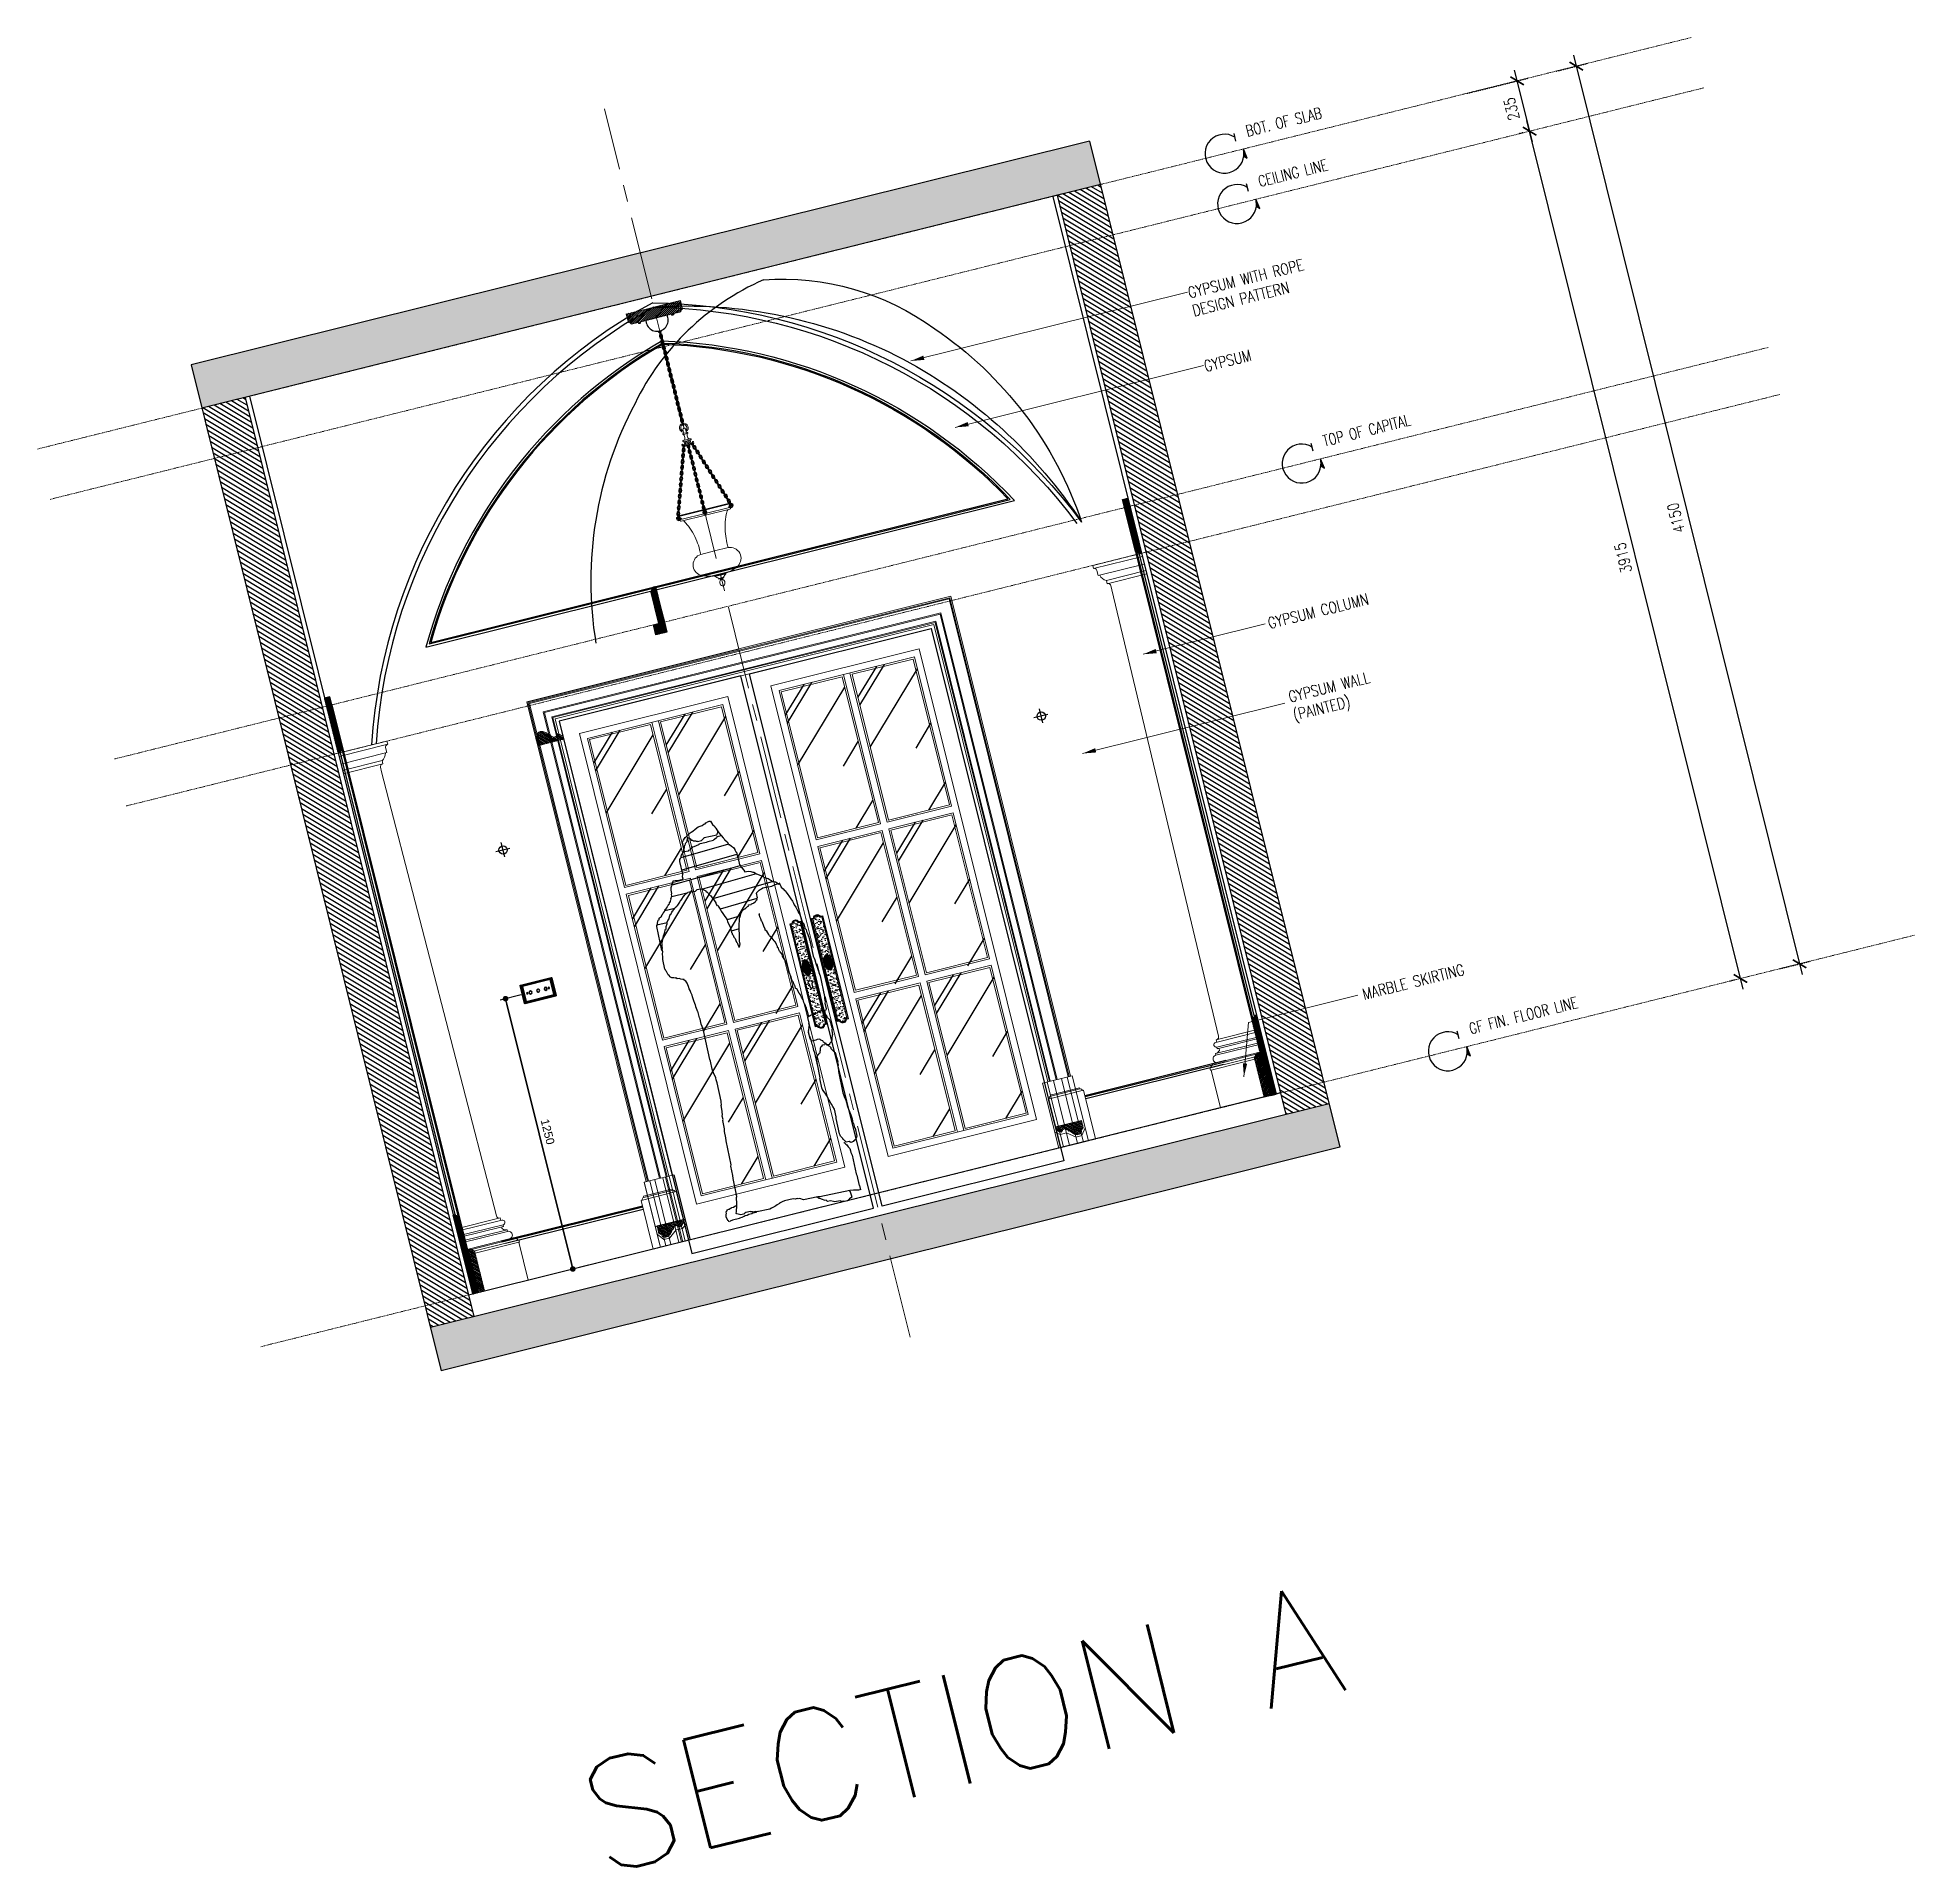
# Model space of a CAD drawing. Header units: inches. Extents: x -207898 to 3408902, y 497526 to 4632928.
# Drawn here: x 248339 to 256761, y 497526 to 505731 of the extents above; entities that cross this region are included whole.
import ezdxf

# ---------------------------------------------------------------- set-up
doc = ezdxf.new("R2010")
doc.units = ezdxf.units.IN
doc.header["$MEASUREMENT"] = 0
for name, pattern in [('CENTERX2', [4, 2.5, -0.5, 0.5, -0.5]), ('DASHED', [0.75, 0.5, -0.25]), ('HIDDEN', [0.375, 0.25, -0.125]), ('HIDDEN2', [0.1875, 0.125, -0.0625])]:
    doc.linetypes.add(name, pattern=pattern)
for name, color, linetype in [('8', 8, 'Continuous'), ('A-DIM', 9, 'Continuous'), ('A-HATCH', 8, 'Continuous'), ('A-Hidden', 8, 'HIDDEN'), ('A-Plaster', 1, 'Continuous'), ('A-TEXT', 7, 'Continuous'), ('brass', 40, 'Continuous'), ('Calliper_stone plaster plan', 31, 'Continuous'), ('Ext.Walls', 31, 'Continuous'), ('gypsum', 31, 'Continuous'), ('Layer1', 1, 'Continuous'), ('Layer2', 2, 'Continuous'), ('Layer3', 7, 'Continuous'), ('Layer7', 8, 'Continuous'), ('WOOD', 23, 'Continuous')]:
    doc.layers.add(name, color=color, linetype=linetype)
for name, color, linetype, lineweight in [('DIM', 252, 'Continuous', 35), ('ID-NOTES', 2, 'Continuous', 0), ('Marble', 6, 'Continuous', 0), ('wood ELEVATION 2', 32, 'Continuous', 18)]:
    doc.layers.add(name, color=color, linetype=linetype, lineweight=lineweight)
doc.styles.add('grid_250', font='romans.shx', dxfattribs={"width": 0.75, "height": 0.75})
doc.styles.add('ID-ROMANS', font='romans.shx', dxfattribs={"width": 0.8})
doc.styles.add('romans', font='romans.shx')
doc.styles.get("Standard").update_dxf_attribs({"font": 'arial.ttf'})
doc.styles.add('ZZ-Dim All', font='romans.shx', dxfattribs={"width": 0.8})
doc.dimstyles.new('chester 25', dxfattribs={"dimscale": 0.25, "dimtxt": 150, "dimasz": 100, "dimexe": 100, "dimexo": 20, "dimgap": 80, "dimtad": 1, "dimdec": 0, "dimzin": 0, "dimdsep": 46, "dimtxsty": 'Standard', "dimblk": 'DOT', "dimcen": 100, "dimclrd": 1, "dimclre": 1, "dimclrt": 3, "dimadec": 0, "dimazin": 0, "dimtfac": 1, "dimtdec": 0, "dimtofl": 0, "dimtmove": 0, "dimatfit": 3, "dimfxl": 1, "dimtolj": 1, "dimtzin": 0, "dimlwd": -1, "dimarcsym": 0})
doc.dimstyles.new('DIM 0200', dxfattribs={"dimscale": 200, "dimtxt": 1, "dimasz": 0.8, "dimexe": 0.5, "dimexo": 1, "dimgap": 0.4, "dimtad": 1, "dimdec": 0, "dimrnd": 10, "dimdsep": 46, "dimtxsty": 'ZZ-Dim All', "dimblk1": 'ARCHTICK', "dimblk2": 'ARCHTICK', "dimsah": 1, "dimcen": 1, "dimdle": 0.5, "dimclrd": 256, "dimclre": 256, "dimclrt": 256, "dimadec": 0, "dimazin": 2, "dimtfac": 1, "dimtdec": 0, "dimtix": 1, "dimtmove": 2, "dimatfit": 2, "dimfxl": 1, "dimfxlon": 1, "dimtolj": 1, "dimtzin": 0, "dimlwd": -1, "dimlwe": -1, "dimarcsym": 0})
doc.dimstyles.new('DIM-100', dxfattribs={"dimscale": 50, "dimtxt": 1.25, "dimasz": 1, "dimexe": 1, "dimexo": 1, "dimgap": 0.6, "dimtad": 1, "dimdec": 0, "dimrnd": 5, "dimdsep": 46, "dimtxsty": 'ZZ-Dim All', "dimblk1": 'ARCHTICK', "dimblk2": 'ARCHTICK', "dimsah": 1, "dimcen": 1, "dimdle": 1, "dimclrd": 256, "dimclre": 8, "dimclrt": 256, "dimazin": 2, "dimtfac": 1, "dimtdec": 0, "dimtix": 1, "dimtmove": 2, "dimatfit": 2, "dimfxl": 0.1, "dimtolj": 1, "dimtzin": 0, "dimlwd": -1, "dimlwe": -1, "dimarcsym": 0})
pattern_1 = [(135, (-2206.359, -18577.333), (-4.490128, -4.490128), [])]

msp = doc.modelspace()

# ---------------------------------------------------------------- texts
at = {"layer": 'A-TEXT', "style": 'romans'}
msp.add_text('SECTION A', height=500, rotation=13.97142, dxfattribs=at).set_placement((250859.8, 497484.2, 0))
at = {"layer": 'ID-NOTES', "char_height": 50, "width": 1075.058, "attachment_point": 1, "rotation": 13.97142, "style": 'ID-ROMANS'}
for s, insert in [('GYPSUM WITH ROPE \\PDESIGN PATTERN ', (253496.2, 504609, 0)), ('GYPSUM', (253568.1, 504279.3, 0)), ('GYPSUM COLUMN', (253855, 503126.2, 0)), ('GYPSUM WALL\\P(PAINTED)', (253947.4, 502795.6, 0)), ('MARBLE SKIRTING', (254279.2, 501462, 0))]:
    msp.add_mtext(s, dxfattribs=dict(at, insert=insert))
at = {"layer": 'Layer3', "style": 'grid_250', "width": 0.75}
for s, p in [('BOT. OF SLAB ', (253767.6, 505285.8, 0)), ('CEILING LINE', (253823.8, 505060, 0)), ('TOP OF CAPITAL', (254113.5, 503895.5, 0)), ('GF FIN. FLOOR LINE', (254769.6, 501258.5, 0))]:
    msp.add_text(s, height=50, rotation=13.97142, dxfattribs=at).set_placement(p)

# ---------------------------------------------------------------- blocks, each defined once
blk = doc.blocks.new('section a and b')
at = {"layer": 'Layer7', "ltscale": 300}
h = blk.add_hatch(dxfattribs=at)
h.set_pattern_fill('AR-CONC', color=256, scale=10, style=0)
h.set_pattern_definition([(50, (-62997.58, -11216.7), (71.726, -6.2752), [7.5, -82.5]), (355, (-62997.58, -11216.7), (-13.87513, 75.2192), [6, -66]), (100.4514, (-62991.6, -11217.22), (57.85094, 68.94395), [6.374, -70.1142]), (46.1842, (-62997.58, -11196.7), (106.7241, -16.5519), [11.25, -123.75]), (96.6356, (-62988.68, -11198.08), (93.4663, 97.4118), [9.561, -105.1713]), (351.1842, (-62997.58, -11196.7), (93.4662, 97.4119), [9, -99]), (21, (-62987.58, -11201.7), (59.6907, -40.2619), [7.5, -82.5]), (326, (-62987.58, -11201.7), (24.33153, 72.515), [6, -66]), (71.4514, (-62982.6, -11205.056), (84.02226, 32.25305), [6.374, -70.1142]), (37.5, (-62997.577, -11216.7), (1.215986, 33.289385), [0, -65.2, 0, -67, 0, -66.25]), (7.5, (-62997.577, -11216.7), (26.30695, 39.44117), [0, -38.2, 0, -63.7, 0, -25.25]), (327.5, (-63019.877, -11216.7), (53.38224, -2.25549), [0, -25, 0, -78, 0, -103.5]), (317.5, (-63029.877, -11216.7), (58.31862, 10.0105), [0, -32.5, 0, -51.8, 0, -73.5])])
h.paths.add_polyline_path([(-59047.8, -14854.4), (-59047.8, -14654.4), (-63202.4, -14654.4), (-63202.4, -14854.4)])
h.paths.add_polyline_path([(-63202.4, -19104.4), (-63202.4, -19304.4), (-59047.8, -19304.4), (-59047.8, -19104.4)])
at = {"layer": 'Layer7'}
h = blk.add_hatch(dxfattribs=at)
h.set_pattern_fill('ANSI31,_O', color=8, scale=150)
h.set_pattern_definition([(45, (0, 8657.743), (-13.258252, 13.258252), [])])
h.paths.add_polyline_path([(-59047.8, -14854.4), (-59247.8, -14854.4), (-59247.8, -19104.4), (-59047.8, -19104.4)])
h.paths.add_polyline_path([(-63002.4, -14854.4), (-63202.4, -14854.4), (-63202.4, -19104.4), (-63002.4, -19104.4)])
at = {"layer": 'Layer1', "ltscale": 5}
blk.add_line((-63002.4, -19004.4), (-59247.8, -19004.4), dxfattribs=at)
for points in [[(-62982.4, -14854.4), (-62982.4, -19004.4)], [(-59267.8, -14854.4), (-59267.8, -19004.4)]]:
    blk.add_lwpolyline(points, dxfattribs=at)
at = {"layer": 'Layer3', "ltscale": 5}
for p, q in [((-63202.4, -14654.4), (-63202.4, -19304.4)), ((-63202.4, -14654.4), (-59047.8, -14654.4)), ((-59047.8, -14654.4), (-59047.8, -19304.4)), ((-63202.4, -14854.4), (-59047.8, -14854.4)), ((-63002.4, -14854.4), (-63002.4, -19104.4)), ((-59247.8, -14854.4), (-59247.8, -19104.4)), ((-63202.4, -19104.4), (-59047.8, -19104.4)), ((-63202.4, -19304.4), (-59047.8, -19304.4))]:
    blk.add_line(p, q, dxfattribs=at)
blk = doc.blocks.new('Pe56')
for p, q in [((-0.0774, 1.5573), (0.1681, 1.5487)), ((-0.0547, 1.6085), (0.1599, 1.601)), ((-0.0792, 1.5054), (0.2247, 1.4948)), ((-0.2022, 1.4057), (0.0674, 1.3963)), ((-0.1396, 1.4555), (0.102, 1.4471)), ((0.1713, 1.4471), (0.2382, 1.4471)), ((0.2377, 1.3951), (0.2824, 1.3951)), ((-0.117, 1.3507), (0.0479, 1.345)), ((-0.0293, 1.2957), (0.0297, 1.2936)), ((0.2846, 1.3432), (0.3298, 1.3432)), ((-0.0108, 1.2431), (0.0252, 1.2418))]:
    blk.add_line(p, q)
for points in [[(0.3353, 1.2327), (0.3317, 1.3383), (0.329, 1.345), (0.3272, 1.345), (0.3245, 1.3511), (0.3224, 1.3578), (0.3197, 1.3639), (0.3154, 1.3637), (0.3133, 1.3705), (0.3045, 1.3745), (0.3001, 1.3762), (0.3, 1.3787), (0.2956, 1.3828), (0.293, 1.3871), (0.2886, 1.3888), (0.2841, 1.393), (0.2822, 1.3954), (0.2795, 1.3996), (0.2795, 1.4015), (0.2752, 1.4013), (0.2707, 1.4055), (0.2687, 1.4079), (0.2661, 1.4121), (0.2617, 1.4138), (0.2598, 1.4162), (0.2597, 1.4181), (0.2553, 1.4204), (0.2553, 1.4223), (0.2482, 1.4288), (0.2482, 1.4307), (0.2456, 1.4349), (0.2436, 1.4373), (0.2436, 1.4392), (0.2409, 1.4434), (0.239, 1.4458), (0.2364, 1.4501), (0.2361, 1.4587), (0.2342, 1.4605), (0.2336, 1.4759), (0.2308, 1.4864), (0.2288, 1.4906), (0.2262, 1.4949), (0.2261, 1.4973), (0.2197, 1.5033), (0.217, 1.51), (0.2152, 1.5099), (0.2151, 1.5118), (0.2065, 1.5115), (0.1979, 1.5093), (0.1719, 1.5085), (0.1716, 1.519), (0.1687, 1.53), (0.1668, 1.5862), (0.1647, 1.5948), (0.162, 1.599), (0.1576, 1.6032), (0.1556, 1.6075), (0.153, 1.6117), (0.1395, 1.6242), (0.1377, 1.6242), (0.1363, 1.6649), (0.1293, 1.6715), (0.1247, 1.6775), (0.1203, 1.6817), (0.1115, 1.6857), (0.107, 1.6899), (0.1051, 1.6898), (0.1026, 1.6922), (0.0982, 1.6939), (0.0938, 1.6962), (0.0894, 1.6979), (0.0807, 1.7001), (0.07, 1.7059), (0.0543, 1.7122), (0.0413, 1.7136), (0.0369, 1.7135), (0.0281, 1.7175), (0.022, 1.7173), (0.0175, 1.7215), (0.0132, 1.7213), (0.0106, 1.7237), (0.0063, 1.7235), (0.0019, 1.7253), (-0.0023, 1.7233), (-0.008, 1.7076), (-0.0163, 1.6968), (-0.0161, 1.6925), (-0.0185, 1.6881), (-0.0201, 1.6812), (-0.0223, 1.675), (-0.024, 1.6706), (-0.0264, 1.6662), (-0.0384, 1.6398), (-0.0426, 1.6353), (-0.0425, 1.631), (-0.0442, 1.6285), (-0.0507, 1.6196), (-0.0547, 1.6089), (-0.0546, 1.6065), (-0.0589, 1.6063), (-0.0648, 1.5975), (-0.0713, 1.5886), (-0.073, 1.5842), (-0.0754, 1.5798), (-0.0753, 1.5779), (-0.0768, 1.5692), (-0.0792, 1.5667), (-0.0785, 1.545), (-0.0801, 1.5388), (-0.0792, 1.5104), (-0.0816, 1.5103), (-0.0815, 1.506), (-0.0855, 1.4953), (-0.0913, 1.484), (-0.0934, 1.4753), (-0.1082, 1.4748), (-0.1192, 1.4701), (-0.1277, 1.4655), (-0.132, 1.4653), (-0.1403, 1.4545), (-0.1572, 1.4428), (-0.1657, 1.4363), (-0.1674, 1.4338), (-0.1674, 1.4319), (-0.1699, 1.4319), (-0.1844, 1.4227), (-0.1951, 1.4112), (-0.197, 1.4111), (-0.1969, 1.4093), (-0.1994, 1.4092), (-0.1993, 1.4067), (-0.2121, 1.402), (-0.2246, 1.3886), (-0.2265, 1.3885), (-0.2288, 1.3841), (-0.2305, 1.3779), (-0.2303, 1.3735), (-0.2368, 1.3646), (-0.2408, 1.3559), (-0.2451, 1.3532), (-0.2449, 1.3489), (-0.249, 1.3401), (-0.2546, 1.3251), (-0.2586, 1.3138), (-0.2625, 1.3032), (-0.2647, 1.2944), (-0.2663, 1.2857), (-0.2702, 1.2745), (-0.274, 1.2595), (-0.2763, 1.2526), (-0.2761, 1.2483), (-0.2778, 1.2439), (-0.28, 1.2352), (-0.2816, 1.2265), (-0.2812, 1.216), (-0.2832, 1.2029), (-0.2873, 1.196), (-0.2867, 1.1768), (-0.2884, 1.1743), (-0.2908, 1.1699), (-0.2905, 1.1612), (-0.2921, 1.155), (-0.2939, 1.1352), (-0.2935, 1.1222), (-0.2952, 1.1203), (-0.2929, 1.0511), (-0.2951, 1.0424), (-0.2948, 1.0337), (-0.2961, 1.0182), (-0.2978, 0.9965), (-0.2992, 0.9835), (-0.299, 0.9773), (-0.301, 0.9618), (-0.2979, 0.871), (-0.2951, 0.8624), (-0.2946, 0.847), (-0.2926, 0.8427), (-0.2917, 0.8168), (-0.2891, 0.8125), (-0.2613, 0.8135), (-0.2569, 0.8118), (-0.2526, 0.8119), (-0.2481, 0.8096), (-0.2438, 0.8079), (-0.2413, 0.808), (-0.2394, 0.8056), (-0.2221, 0.8062), (-0.2177, 0.8045), (-0.2133, 0.8046), (-0.2108, 0.8022), (-0.2116, 0.8263), (-0.2099, 0.8307), (-0.2104, 0.8437), (-0.2079, 0.8456), (-0.2082, 0.8524), (-0.2066, 0.8611), (-0.2044, 0.8674), (-0.2047, 0.8785), (-0.2009, 0.8916), (-0.1992, 0.8985), (-0.1993, 0.9003), (-0.1954, 0.9116), (-0.1892, 0.931), (-0.185, 0.9336), (-0.1853, 0.9441), (-0.1836, 0.9485), (-0.1815, 0.9597), (-0.1817, 0.964), (-0.18, 0.9684), (-0.1777, 0.9746), (-0.1782, 0.9876), (-0.1765, 0.992), (-0.1768, 1.0006), (-0.1744, 1.0051), (-0.1754, 1.0335), (-0.1738, 1.0397), (-0.1741, 1.0484), (-0.1718, 1.0552), (-0.172, 1.0596), (-0.1703, 1.0658), (-0.1663, 1.0746), (-0.1641, 1.0833), (-0.1644, 1.092), (-0.1586, 1.1033), (-0.1563, 1.1077), (-0.1547, 1.1139), (-0.1549, 1.1207), (-0.1526, 1.1251), (-0.1527, 1.1295), (-0.1512, 1.1382), (-0.1491, 1.1488), (-0.1473, 1.1513), (-0.1473, 1.1531), (-0.145, 1.1557), (-0.1392, 1.1689), (-0.1309, 1.1797), (-0.131, 1.1821), (-0.1288, 1.1884), (-0.125, 1.204), (-0.119, 1.2104), (-0.1192, 1.2147), (-0.1171, 1.2278), (-0.1159, 1.2451), (-0.1136, 1.252), (-0.1118, 1.2521), (-0.1121, 1.2626), (-0.11, 1.2713), (-0.1104, 1.2843), (-0.1129, 1.2842)], [(-0.0345, 1.6504), (-0.0129, 1.6512), (-0.0103, 1.6469), (-0.0015, 1.6429), (0.0048, 1.6413), (0.0049, 1.6388), (0.029, 1.6396), (0.0377, 1.6381), (0.0698, 1.6392), (0.0699, 1.6367), (0.0723, 1.6368), (0.0829, 1.6353), (0.0941, 1.6332), (0.1003, 1.6334), (0.1003, 1.6315), (0.1028, 1.6316), (0.1072, 1.6293), (0.1136, 1.6233), (0.1204, 1.6236), (0.1205, 1.6211), (0.1396, 1.6218), (0.1393, 1.6304), (0.1348, 1.637), (0.1329, 1.6388), (0.1327, 1.6432), (0.13, 1.6499), (0.1282, 1.6498), (0.1255, 1.654), (0.1255, 1.6559), (0.1235, 1.6583), (0.121, 1.6601), (0.1166, 1.6624), (0.1146, 1.6667), (0.1118, 1.6752), (0.1099, 1.677), (0.1056, 1.6769), (0.099, 1.6704), (0.0991, 1.668), (0.0973, 1.6661), (0.0974, 1.6636), (0.0907, 1.6615), (0.0907, 1.659), (0.0864, 1.6589), (0.0803, 1.6568), (0.0779, 1.6543), (0.0736, 1.6541), (0.0718, 1.6522), (0.0545, 1.6516), (0.052, 1.6534), (0.0457, 1.6575), (0.0412, 1.6598), (0.0412, 1.6617), (-0.015, 1.6598), (-0.0176, 1.6621), (-0.0176, 1.664), (-0.0196, 1.6664), (-0.0221, 1.6682), (-0.0223, 1.6725), (-0.0242, 1.6749)], [(-0.2262, 0.239), (-0.2286, 0.2389), (-0.2327, 0.2301), (-0.2369, 0.2257), (-0.2386, 0.2213), (-0.2409, 0.2169), (-0.2449, 0.2081), (-0.2464, 0.1975), (-0.2462, 0.1907), (-0.2482, 0.1777), (-0.2454, 0.0955), (-0.247, 0.0893), (-0.2455, 0.0436), (-0.2479, 0.0435), (-0.2473, 0.0244), (-0.2491, 0.0243), (-0.2386, 0.0247), (-0.2257, 0.027), (-0.2172, 0.0297), (-0.2018, 0.0321), (-0.0702, 0.0366), (-0.0617, 0.0394), (0.0013, 0.0415), (0.0056, 0.0435), (0.0116, 0.048), (0.0183, 0.0508), (0.0226, 0.0509), (0.0269, 0.0529), (0.0355, 0.0532), (0.0441, 0.056), (0.083, 0.0573), (0.0936, 0.0552), (0.1023, 0.0536), (0.1048, 0.0537), (0.1067, 0.0513), (0.118, 0.0474), (0.1242, 0.0457), (0.1286, 0.0434), (0.1355, 0.0418), (0.1442, 0.0396), (0.1529, 0.038), (0.2091, 0.04), (0.2152, 0.042), (0.2239, 0.0423), (0.2281, 0.0449), (0.2349, 0.0452), (0.2367, 0.0471), (0.2565, 0.0478), (0.2609, 0.0461), (0.2627, 0.0461), (0.2628, 0.0436), (0.2801, 0.0442), (0.2911, 0.0489), (0.2953, 0.0516), (0.2977, 0.0535), (0.2949, 0.0621), (0.2873, 0.0859), (0.2824, 0.1031), (0.2821, 0.1117), (0.28, 0.1203), (0.2773, 0.1245), (0.2746, 0.2042), (0.2723, 0.2171), (0.2709, 0.2585), (0.2683, 0.2627), (0.2647, 0.3683), (0.2624, 0.3812), (0.2614, 0.4097), (0.2586, 0.4201), (0.2573, 0.4571), (0.2553, 0.4614), (0.2548, 0.4762), (0.2521, 0.4829), (0.2518, 0.4934), (0.2498, 0.4977), (0.2489, 0.5218), (0.2463, 0.526), (0.246, 0.5346), (0.244, 0.5408), (0.2412, 0.621), (0.2426, 0.6341), (0.2423, 0.6427), (0.2459, 0.6663), (0.2477, 0.6837), (0.2465, 0.7183), (0.2481, 0.727), (0.2437, 0.8549), (0.2456, 0.8722), (0.2471, 0.8828), (0.2464, 0.905), (0.2486, 0.9113), (0.2476, 0.9416), (0.2494, 0.9416), (0.2493, 0.9459), (0.2512, 0.9615), (0.2509, 0.972), (0.2527, 0.972), (0.2545, 0.9937), (0.2559, 1.0068), (0.2556, 1.0136), (0.2577, 1.0266), (0.2592, 1.0353), (0.2614, 1.0441), (0.261, 1.0546), (0.263, 1.0701), (0.267, 1.0789), (0.273, 1.0853), (0.2729, 1.0877), (0.2771, 1.0897), (0.2857, 1.0925), (0.2924, 1.0971), (0.301, 1.0974), (0.3051, 1.1037), (0.3094, 1.1038), (0.3137, 1.1064), (0.3198, 1.1067), (0.3223, 1.1086), (0.3265, 1.1112), (0.3283, 1.1131), (0.3305, 1.12), (0.3347, 1.1245), (0.3363, 1.1307), (0.3385, 1.1394), (0.3402, 1.1438), (0.3401, 1.1482), (0.3425, 1.1507), (0.341, 1.1939), (0.3382, 1.2044), (0.3359, 1.2173), (0.3331, 1.2258), (0.3327, 1.2369), (0.3307, 1.2412), (0.3304, 1.2498), (0.3276, 1.2603), (0.3275, 1.2627), (0.3229, 1.2712), (0.3162, 1.2858), (0.3135, 1.2926), (0.309, 1.2986), (0.3043, 1.3071), (0.2998, 1.3137), (0.2978, 1.318), (0.2953, 1.3179), (0.2931, 1.3283), (0.2859, 1.3392), (0.2839, 1.3453), (0.2793, 1.352), (0.2723, 1.3579), (0.2677, 1.3664), (0.2658, 1.3688), (0.2631, 1.3731), (0.2631, 1.3749), (0.2587, 1.3772), (0.2541, 1.3833), (0.2497, 1.3856), (0.2472, 1.3874), (0.2452, 1.3916), (0.2427, 1.3915), (0.2383, 1.3939), (0.2363, 1.3981), (0.2319, 1.3998), (0.2294, 1.4022), (0.225, 1.4039), (0.2231, 1.4039), (0.223, 1.4063), (0.2206, 1.4062), (0.2097, 1.4164), (0.2071, 1.4206), (0.2052, 1.423), (0.2027, 1.4229), (0.1848, 1.4396), (0.183, 1.4396), (0.1785, 1.4438), (0.1697, 1.4478), (0.1672, 1.4477), (0.1653, 1.4495), (0.1585, 1.4493), (0.1524, 1.4472), (0.1326, 1.4465), (0.1238, 1.4506), (0.109, 1.45), (0.1023, 1.4473), (0.0939, 1.4409), (0.0921, 1.4383), (0.0897, 1.4364), (0.088, 1.432), (0.0855, 1.4319), (0.0814, 1.425), (0.0798, 1.4187), (0.0774, 1.4162), (0.0757, 1.4118), (0.0733, 1.4099), (0.0716, 1.4055), (0.0693, 1.4011), (0.0676, 1.3967), (0.0636, 1.3854), (0.0596, 1.3766), (0.0596, 1.3748), (0.0576, 1.3636), (0.0532, 1.3634), (0.0534, 1.3591), (0.0494, 1.3503), (0.0477, 1.3441), (0.0455, 1.3353), (0.0416, 1.3241), (0.0359, 1.309), (0.0319, 1.3002), (0.0297, 1.2934), (0.0299, 1.2847), (0.0261, 1.2698), (0.0247, 1.2567), (0.0255, 1.2351), (0.0231, 1.2325), (0.0232, 1.2282), (0.0216, 1.222), (0.0194, 1.2133), (0.0153, 1.2063), (0.0156, 1.1977), (0.0141, 1.189), (0.0117, 1.1845), (0.0118, 1.1827), (0.0103, 1.1715), (0.0105, 1.1653), (0.0081, 1.1653), (0.0035, 1.1713), (0.0034, 1.1756), (0.0014, 1.178), (0.001, 1.191), (-0.0017, 1.1971), (-0.0069, 1.2229), (-0.0092, 1.2358), (-0.0121, 1.2487), (-0.0143, 1.2572), (-0.017, 1.2658), (-0.0191, 1.2725), (-0.0219, 1.2811), (-0.0239, 1.2872), (-0.0285, 1.2939), (-0.0312, 1.2999), (-0.0331, 1.3024), (-0.0332, 1.3042), (-0.0402, 1.3108), (-0.0447, 1.3168), (-0.0491, 1.3191), (-0.0535, 1.3208), (-0.0597, 1.3206), (-0.0598, 1.3231), (-0.0623, 1.323), (-0.0686, 1.3271), (-0.0754, 1.3287), (-0.0756, 1.3331), (-0.0861, 1.3327), (-0.0886, 1.3351), (-0.0973, 1.3348), (-0.0992, 1.3366), (-0.108, 1.3406), (-0.1105, 1.343), (-0.1124, 1.3429), (-0.1125, 1.3448), (-0.1169, 1.3471), (-0.1171, 1.3533), (-0.1196, 1.3532), (-0.1203, 1.3748), (-0.1221, 1.3747), (-0.1222, 1.3772), (-0.1266, 1.3789), (-0.1292, 1.3813), (-0.1354, 1.383), (-0.1398, 1.3853), (-0.1467, 1.3869), (-0.1529, 1.3892), (-0.1918, 1.3878), (-0.1987, 1.3894), (-0.2074, 1.3916), (-0.2247, 1.391), (-0.2291, 1.3927)], [(-0.2804, 0.8128), (-0.2829, 0.8128), (-0.2823, 0.7955), (-0.2863, 0.7848), (-0.2861, 0.7805), (-0.2879, 0.778), (-0.2903, 0.776), (-0.2944, 0.7691), (-0.2942, 0.7629), (-0.2958, 0.756), (-0.2951, 0.7369), (-0.2974, 0.73), (-0.2972, 0.7257), (-0.2947, 0.7258), (-0.2927, 0.7197), (-0.2921, 0.7024), (-0.2895, 0.7), (-0.2895, 0.6981), (-0.2849, 0.6896), (-0.2826, 0.6786), (-0.2801, 0.6768), (-0.28, 0.6743), (-0.2737, 0.6702), (-0.2711, 0.6685), (-0.2667, 0.6643), (-0.2562, 0.6647), (-0.2539, 0.6691), (-0.248, 0.6779), (-0.2456, 0.6799), (-0.2457, 0.6842), (-0.2439, 0.6867), (-0.2373, 0.6913), (-0.2332, 0.6976), (-0.2227, 0.6979), (-0.2158, 0.6963), (-0.1967, 0.697), (-0.1968, 0.7013), (-0.1945, 0.7057), (-0.1947, 0.71), (-0.193, 0.7144), (-0.1938, 0.7404), (-0.1958, 0.7422), (-0.1958, 0.7446), (-0.1985, 0.7489), (-0.2005, 0.755), (-0.2007, 0.7593), (-0.2032, 0.7617), (-0.2037, 0.7747), (-0.2055, 0.7746), (-0.2064, 0.8005), (-0.2089, 0.8004)], [(-0.1966, 0.5671), (-0.1992, 0.645), (-0.1971, 0.6555), (-0.1979, 0.6772), (-0.1962, 0.684), (-0.1968, 0.7013), (-0.1948, 0.7144), (-0.195, 0.7187), (-0.1933, 0.7249), (-0.1937, 0.736)], [(-0.2497, 0.6754), (-0.2522, 0.6753), (-0.2539, 0.6709), (-0.2606, 0.6664), (-0.2623, 0.662), (-0.2664, 0.6575), (-0.2706, 0.6512), (-0.2704, 0.6469), (-0.2768, 0.6355), (-0.2809, 0.6292), (-0.2809, 0.6267), (-0.2827, 0.6266), (-0.2826, 0.6248), (-0.285, 0.6204), (-0.2844, 0.6031), (-0.2861, 0.6006), (-0.2856, 0.5833), (-0.2836, 0.579), (-0.2833, 0.5704), (-0.2806, 0.5643), (-0.28, 0.547), (-0.278, 0.5427), (-0.2747, 0.4476), (-0.2762, 0.4364), (-0.2759, 0.4278), (-0.2781, 0.419), (-0.2794, 0.4042), (-0.279, 0.3912), (-0.2809, 0.3738), (-0.2823, 0.3626), (-0.2822, 0.3583), (-0.2843, 0.3477), (-0.2856, 0.3304), (-0.2849, 0.3106), (-0.2873, 0.3087), (-0.2867, 0.2914), (-0.2884, 0.287), (-0.2872, 0.2524), (-0.2826, 0.2439), (-0.2781, 0.2397), (-0.2737, 0.2374), (-0.2737, 0.2356), (-0.2693, 0.2357), (-0.2674, 0.2333), (-0.2631, 0.2334), (-0.2606, 0.2317), (-0.2562, 0.2318), (-0.2503, 0.2382), (-0.2373, 0.2386), (-0.2349, 0.2412), (-0.235, 0.2431), (-0.2331, 0.2431), (-0.229, 0.2501), (-0.2266, 0.252), (-0.2268, 0.2563), (-0.2227, 0.2633), (-0.2209, 0.2652), (-0.2186, 0.2696), (-0.2187, 0.2739), (-0.2171, 0.2808), (-0.2194, 0.3475), (-0.2215, 0.3542), (-0.2226, 0.3888), (-0.2188, 0.4019), (-0.2148, 0.4125), (-0.2131, 0.4169), (-0.2093, 0.4325), (-0.207, 0.4369), (-0.2071, 0.4413), (-0.2032, 0.4519), (-0.2016, 0.4606), (-0.1977, 0.4719), (-0.1936, 0.4807), (-0.1937, 0.4825), (-0.1913, 0.4851), (-0.1929, 0.5326), (-0.1955, 0.5344), (-0.1978, 0.6017), (-0.1998, 0.606), (-0.2, 0.6122), (-0.2026, 0.6164), (-0.2048, 0.6275), (-0.2094, 0.6335), (-0.2118, 0.6334), (-0.2119, 0.6359), (-0.2138, 0.6358), (-0.2163, 0.6376), (-0.2182, 0.64), (-0.2207, 0.6399), (-0.2228, 0.646), (-0.2254, 0.6502), (-0.2275, 0.6588), (-0.2302, 0.6631), (-0.2346, 0.6654), (-0.2409, 0.6695), (-0.2495, 0.6692)], [(0.3351, 0.0269), (0.3375, 0.0289), (0.3374, 0.0314), (0.3392, 0.0333), (0.3414, 0.0401), (0.3429, 0.0507), (0.3428, 0.055), (0.3407, 0.0618), (0.3382, 0.0635), (0.3379, 0.0703), (0.3359, 0.0746), (0.3335, 0.0745), (0.3315, 0.0788), (0.3246, 0.0804), (0.3228, 0.0803), (0.3159, 0.0826), (0.314, 0.0825), (0.3096, 0.0842), (0.3028, 0.084), (0.2966, 0.0862), (0.2916, 0.0861), (0.2897, 0.0878), (0.2868, 0.0877)], [(-0.1992, 0.0322), (-0.1994, 0.032), (-0.1993, 0.0301), (-0.2011, 0.0301), (-0.201, 0.0257), (-0.203, 0.0127), (-0.2026, 0.0016), (-0.2001, -0.0002), (-0.1983, -0.0001), (-0.1914, -0.0024), (-0.1851, -0.0065), (-0.1807, -0.0082), (-0.1677, -0.0078), (-0.1634, -0.0058), (-0.1591, -0.0056), (-0.1524, -0.0029), (-0.1506, -0.001), (-0.1265, -0.0002), (-0.1223, 0.0025), (-0.1095, 0.0091), (-0.0966, 0.0095), (-0.0925, 0.0165), (-0.0881, 0.0166), (-0.0736, 0.0258), (-0.0694, 0.0302), (-0.0651, 0.0304), (-0.0627, 0.0323), (-0.0609, 0.0349), (-0.061, 0.0367), (-0.0585, 0.0368), (-0.0543, 0.0394), (-0.0542, 0.0396)], [(0.2048, 0.0398), (0.2135, 0.0401), (0.2135, 0.0376), (0.2284, 0.0381), (0.2327, 0.0364), (0.2457, 0.0369), (0.2544, 0.0347), (0.2631, 0.035), (0.2675, 0.0333), (0.2699, 0.0334), (0.2787, 0.0312), (0.2892, 0.0316), (0.2892, 0.0297), (0.3201, 0.0308), (0.3307, 0.0287), (0.3332, 0.0269)]]:
    blk.add_lwpolyline(points)
blk = doc.blocks.new('_Dot')
at = {"color": 0, "linetype": 'ByBlock', "lineweight": -2}
blk.add_line((-0.5, 0), (-1, 0), dxfattribs=at)
at = {"color": 0, "linetype": 'ByBlock', "const_width": 0.5}
blk.add_lwpolyline([(-0.25, 0, 1), (0.25, 0, 1)], format="xyb", close=True, dxfattribs=at)
blk = doc.blocks.new('*D41')
at = {"layer": 'Defpoints', "color": 0, "transparency": 16777216}
for p in [(250514.3, 501437.5), (250740.8, 500205.8), (250816.1, 500224.5)]:
    blk.add_point(p, dxfattribs=at)
at = {"layer": 'DIM', "color": 1, "lineweight": -2, "transparency": 16777216}
for p, q in [((250509.4, 501436.3), (250414.8, 501412.7)), ((250811.2, 500223.3), (250716.6, 500199.7))]:
    blk.add_line(p, q, dxfattribs=at)
at = {"layer": 'DIM', "color": 1, "transparency": 16777216}
blk.add_line((250445.1, 501394.5), (250734.8, 500230), dxfattribs=at)
at = {"layer": 'DIM', "color": 1, "transparency": 16777216, "xscale": 25, "yscale": 25, "zscale": 25}
for p, rotation in [((250439.1, 501418.8), 103.9714232808554), ((250740.8, 500205.8), 283.9714232808554)]:
    blk.add_blockref('_Dot', p, dxfattribs=dict(at, rotation=rotation))
at = {"layer": 'DIM', "color": 3, "transparency": 16777216, "insert": (250627.9, 500821.7), "char_height": 37.5, "attachment_point": 5, "rotation": 283.97142}
blk.add_mtext('\\A1;1250', dxfattribs=at)
blk = doc.blocks.new('3 gang dimmer')
at = {"layer": 'Layer7', "color": 1}
for p, q in [((2869.8, -80276.2), (2876.4, -80276.2)), ((2869.8, -80276.7), (2876.4, -80276.7)), ((2975.5, -80276.2), (2968.9, -80276.2)), ((2975.5, -80276.7), (2968.9, -80276.7))]:
    blk.add_line(p, q, dxfattribs=at)
for points in [[(2851.6, -80319.4), (2993.6, -80319.4, 0.414214), (2995.6, -80317.4), (2995.6, -80235.4, 0.414214), (2993.6, -80233.4), (2851.6, -80233.4, 0.414214), (2849.6, -80235.4), (2849.6, -80317.4, 0.414214)], [(2858.6, -80239.9), (2986.6, -80239.9, -0.414214), (2988.6, -80241.9), (2988.6, -80310.9, -0.414214), (2986.6, -80312.9), (2858.6, -80312.9, -0.414214), (2856.6, -80310.9), (2856.6, -80241.9, -0.414214)]]:
    blk.add_lwpolyline(points, format="xyb", close=True, dxfattribs=at)
for points in [[(2851.6, -80317.4), (2993.6, -80317.4), (2993.6, -80235.4), (2851.6, -80235.4)], [(2858.6, -80241.9), (2986.6, -80241.9), (2986.6, -80310.9), (2858.6, -80310.9)]]:
    blk.add_lwpolyline(points, close=True, dxfattribs=at)
for centre, radius in [((2854.1, -80237.7), 1.74), ((2854.1, -80241.2), 1.74), ((2854.1, -80244.7), 1.74), ((2854.1, -80248.2), 1.74), ((2854.1, -80251.7), 1.74), ((2854.1, -80255.3), 1.74), ((2854.1, -80258.8), 1.74), ((2854.1, -80262.3), 1.74), ((2857.7, -80237.7), 1.74), ((2861.2, -80237.7), 1.74), ((2864.7, -80237.7), 1.74), ((2868.2, -80237.7), 1.74), ((2871.7, -80237.7), 1.74), ((2875.2, -80237.7), 1.74), ((2878.7, -80237.7), 1.74), ((2882.2, -80237.7), 1.74), ((2885.8, -80237.7), 1.74), ((2889.3, -80237.7), 1.74), ((2892.8, -80237.7), 1.74), ((2896.3, -80237.7), 1.74), ((2899.8, -80237.7), 1.74), ((2903.3, -80237.7), 1.74), ((2906.8, -80237.7), 1.74), ((2910.3, -80237.7), 1.74), ((2913.9, -80237.7), 1.74), ((2917.4, -80237.7), 1.74), ((2920.9, -80237.7), 1.74), ((2924.4, -80237.7), 1.74), ((2927.9, -80237.7), 1.74), ((2931.4, -80237.7), 1.74), ((2934.9, -80237.7), 1.74), ((2938.5, -80237.7), 1.74), ((2942, -80237.7), 1.74), ((2945.5, -80237.7), 1.74), ((2949, -80237.7), 1.74), ((2952.5, -80237.7), 1.74), ((2956, -80237.7), 1.74), ((2959.5, -80237.7), 1.74), ((2963, -80237.7), 1.74), ((2966.6, -80237.7), 1.74), ((2970.1, -80237.7), 1.74), ((2973.6, -80237.7), 1.74), ((2977.1, -80237.7), 1.74), ((2980.6, -80237.7), 1.74), ((2984.1, -80237.7), 1.74), ((2987.6, -80237.7), 1.74), ((2991.1, -80237.7), 1.74), ((2991.1, -80241.2), 1.74), ((2991.1, -80244.7), 1.74), ((2991.1, -80248.2), 1.74), ((2991.1, -80251.7), 1.74), ((2991.1, -80255.3), 1.74), ((2991.1, -80258.8), 1.74), ((2991.1, -80262.3), 1.74), ((2854.1, -80265.8), 1.74), ((2854.1, -80269.3), 1.74), ((2854.1, -80272.8), 1.74), ((2854.1, -80276.3), 1.74), ((2854.1, -80279.8), 1.74), ((2854.1, -80283.4), 1.74), ((2854.1, -80286.9), 1.74), ((2854.1, -80290.4), 1.74), ((2854.1, -80293.9), 1.74), ((2854.1, -80297.4), 1.74), ((2854.1, -80300.9), 1.74), ((2854.1, -80304.4), 1.74), ((2854.1, -80307.9), 1.74), ((2854.1, -80311.5), 1.74), ((2854.1, -80315.2), 1.74), ((2857.7, -80315.2), 1.74), ((2861.2, -80315.2), 1.74), ((2864.7, -80315.2), 1.74), ((2868.2, -80315.2), 1.74), ((2873.1, -80276.4), 3.3), ((2871.7, -80315.2), 1.74), ((2875.2, -80315.2), 1.74), ((2878.7, -80315.2), 1.74), ((2887.7, -80276.6), 7.21), ((2882.2, -80315.2), 1.74), ((2887.7, -80276.6), 6.21), ((2885.8, -80315.2), 1.74), ((2889.3, -80315.2), 1.74), ((2892.8, -80315.2), 1.74), ((2896.3, -80315.2), 1.74), ((2899.8, -80315.2), 1.74), ((2903.3, -80315.2), 1.74), ((2906.8, -80315.2), 1.74), ((2910.3, -80315.2), 1.74), ((2913.9, -80315.2), 1.74), ((2922.6, -80276.8), 7.21), ((2917.4, -80315.2), 1.74), ((2922.6, -80276.8), 6.21), ((2920.9, -80315.2), 1.74), ((2924.4, -80315.2), 1.74), ((2927.9, -80315.2), 1.74), ((2931.4, -80315.2), 1.74), ((2934.9, -80315.2), 1.74), ((2938.5, -80315.2), 1.74), ((2942, -80315.2), 1.74), ((2945.5, -80315.2), 1.74), ((2949, -80315.2), 1.74), ((2957.6, -80276.6), 7.21), ((2952.5, -80315.2), 1.74), ((2957.6, -80276.6), 6.21), ((2956, -80315.2), 1.74), ((2959.5, -80315.2), 1.74), ((2963, -80315.2), 1.74), ((2966.6, -80315.2), 1.74), ((2970.1, -80315.2), 1.74), ((2972.2, -80276.4), 3.3), ((2973.6, -80315.2), 1.74), ((2977.1, -80315.2), 1.74), ((2980.6, -80315.2), 1.74), ((2984.1, -80315.2), 1.74), ((2987.6, -80315.2), 1.74), ((2991.1, -80265.8), 1.74), ((2991.1, -80269.3), 1.74), ((2991.1, -80272.8), 1.74), ((2991.1, -80276.3), 1.74), ((2991.1, -80279.8), 1.74), ((2991.1, -80283.4), 1.74), ((2991.1, -80286.9), 1.74), ((2991.1, -80290.4), 1.74), ((2991.1, -80293.9), 1.74), ((2991.1, -80297.4), 1.74), ((2991.1, -80300.9), 1.74), ((2991.1, -80304.4), 1.74), ((2991.1, -80307.9), 1.74), ((2991.1, -80311.5), 1.74), ((2991.1, -80315.2), 1.74)]:
    blk.add_circle(centre, radius, dxfattribs=at)
blk = doc.blocks.new('_ARCHTICK')
at = {"color": 0, "linetype": 'ByBlock', "const_width": 0.15}
blk.add_lwpolyline([(-0.5, -0.5), (0.5, 0.5)], dxfattribs=at)
blk = doc.blocks.new('*D38')
at = {"layer": 'A-DIM', "transparency": 16777216}
blk.add_line((255992.1, 501460.7), (255022.2, 505359.3), dxfattribs=at)
at = {"layer": 'A-DIM', "color": 8, "linetype": 'HIDDEN2', "transparency": 16777216}
for p, q in [((255007.6, 505304.1), (254985.7, 505298.7)), ((255953.4, 501502.6), (255931.5, 501497.2))]:
    blk.add_line(p, q, dxfattribs=at)
at = {"layer": 'Defpoints', "color": 0, "transparency": 16777216}
for p in [(255056.1, 505316.2, 0), (255034.3, 505310.7), (256001.9, 501514.7, 0)]:
    blk.add_point(p, dxfattribs=at)
at = {"layer": 'A-DIM', "transparency": 16777216, "xscale": 49.99999999999999, "yscale": 49.99999999999999, "zscale": 49.99999999999999}
for p, rotation in [((255034.3, 505310.7), 103.9714232829857), ((255980.1, 501509.3), 283.9714232829857)]:
    blk.add_blockref('_ARCHTICK', p, dxfattribs=dict(at, rotation=rotation))
at = {"layer": 'A-DIM', "transparency": 16777216, "insert": (255453.8, 503396.7), "char_height": 50, "attachment_point": 5, "rotation": 103.97142, "style": 'ZZ-Dim All'}
blk.add_mtext('\\A1;3915', dxfattribs=at)
blk = doc.blocks.new('*D39')
at = {"layer": 'A-DIM', "transparency": 16777216}
blk.add_line((255046.3, 505262.2), (254966, 505585), dxfattribs=at)
at = {"layer": 'A-DIM', "color": 8, "linetype": 'HIDDEN2', "transparency": 16777216}
blk.add_line((254753.9, 505480.7), (255026.6, 505548.6), dxfattribs=at)
at = {"layer": 'Defpoints', "color": 0, "transparency": 16777216}
for p in [(254978.1, 505536.5), (254705.3, 505468.6, 0), (255034.3, 505310.7, 0)]:
    blk.add_point(p, dxfattribs=at)
at = {"layer": 'A-DIM', "transparency": 16777216, "xscale": 49.99999999999999, "yscale": 49.99999999999999, "zscale": 49.99999999999999}
for p, rotation in [((254978.1, 505536.5), 103.9714232829857), ((255034.3, 505310.7), 283.9714232829857)]:
    blk.add_blockref('_ARCHTICK', p, dxfattribs=dict(at, rotation=rotation))
at = {"layer": 'A-DIM', "transparency": 16777216, "insert": (254952.8, 505410.3), "char_height": 50, "attachment_point": 5, "rotation": 103.97142, "style": 'ZZ-Dim All'}
blk.add_mtext('\\A1;235', dxfattribs=at)
blk = doc.blocks.new('*D40')
at = {"layer": 'A-DIM', "color": 8, "linetype": 'HIDDEN2', "transparency": 16777216}
for p, q in [((255155.4, 505580.6), (255291.9, 505614.6)), ((256157.3, 501553.4), (256293.8, 501587.3))]:
    blk.add_line(p, q, dxfattribs=at)
at = {"layer": 'A-DIM', "transparency": 16777216}
blk.add_line((255231.3, 505651), (256257.4, 501526.7), dxfattribs=at)
at = {"layer": 'Defpoints', "color": 0, "transparency": 16777216}
for p in [(255106.8, 505568.5, 0), (256108.8, 501541.3, 0), (256245.3, 501575.3)]:
    blk.add_point(p, dxfattribs=at)
at = {"layer": 'A-DIM', "transparency": 16777216, "xscale": 50, "yscale": 50, "zscale": 50}
for p, rotation in [((255243.4, 505602.5), 103.9714232829857), ((256245.3, 501575.3), 283.9714232829857)]:
    blk.add_blockref('_ARCHTICK', p, dxfattribs=dict(at, rotation=rotation))
at = {"layer": 'A-DIM', "transparency": 16777216, "insert": (255691, 503575.6), "char_height": 50, "attachment_point": 5, "rotation": 103.97142, "style": 'ZZ-Dim All'}
blk.add_mtext('\\A1;4150', dxfattribs=at)
blk = doc.blocks.new('arrow01')
at = {"layer": 'Layer1'}
blk.add_hatch(color=256, dxfattribs=at).paths.add_polyline_path([(7, -44.7), (0, 0), (-6.2, -32.4)])
at = {"layer": 'Layer1', "elevation": 375.8}
blk.add_lwpolyline([(7, -44.7), (0, 0), (-6.2, -32.4)], close=True, dxfattribs=at)
at = {"layer": 'Layer7'}
blk.add_line((-24, 41.5), (-24, 77.7), dxfattribs=at)
blk.add_arc((-87.3, 0), 87.3, 43.48997, 0, dxfattribs=at)
blk = doc.blocks.new('halfcol')
at = {"layer": 'Ext.Walls', "lineweight": 0}
for p, q in [((162.5, 2500, 0), (-62.7, 2500, 0)), ((-62.7, 2485, 0), (162.5, 2485, 0)), ((-62.7, 2450, 0), (150, 2450, 0)), ((150, 2473.4, 0), (150, 2450, 0)), ((162.5, 2500, 0), (162.5, 2485, 0)), ((-62.7, 2420, 0), (120, 2420, 0)), ((-62.7, 2405, 0), (120, 2405, 0)), ((106.2, 2392.8, 0), (106.2, 2372.5, 0)), ((106.2, 2372.5, 0), (125, 314.3, 0)), ((120, 2420, 0), (120, 2405, 0)), ((138.7, 301.5, 0), (-62.7, 301.5, 0)), ((144, 290.2, 0), (-62.7, 290.2, 0)), ((144, 268, 0), (-62.7, 268, 0)), ((144, 261.1, 0), (-62.7, 261.1, 0)), ((138.7, 290.2, 0), (138.7, 301.5, 0)), ((144, 261.1, 0), (144, 268, 0)), ((157, 241.8, 0), (-62.7, 241.8, 0)), ((-62.7, 234.4, 0), (157, 234.4, 0)), ((174.2, 200, 0), (-62.7, 200, 0)), ((157, 234.4, 0), (157, 241.8, 0))]:
    blk.add_line(p, q, dxfattribs=at)
for centre, radius, start, end in [((101.9, 2458, 0), 42.1, 295.41279, 349.0305), ((162.4, 2472.9, 0), 12.4, 104.33343, 177.74336), ((119.5, 2392, 0), 13.3, 102.31707, 176.57975)]:
    blk.add_arc(centre, radius, start, end, dxfattribs=at)
at = {"layer": 'Ext.Walls', "lineweight": 0, "extrusion": (0, 0, -1)}
for centre, major_axis, start_param, end_param in [((138.5, 314.6, 0), (9.56, 9.56), 2.621969, 3.910571), ((141.7, 255.1, 0), (4.25, 4.25), 3.211342, 5.374534), ((144, 279.1, 0), (7.83, 7.83), -0.785398, 2.356194), ((160.9, 275.6, 0), (-24.1, 24.1), 4.043473, 4.698234), ((157, 217.2, 0), (-12.2, 12.2), 0.785398, 3.926991)]:
    blk.add_ellipse(centre, major_axis=major_axis, ratio=1, start_param=start_param, end_param=end_param, dxfattribs=at)
at = {"layer": 'Marble', "color": 6}
for p, q in [((182.2, 195, 0), (-62.7, 195, 0)), ((-62.7, 185, 0), (192.2, 185, 0)), ((194.2, 175, 0), (-62.7, 175, 0))]:
    blk.add_line(p, q, dxfattribs=at)
at = {"layer": 'Marble', "color": 6, "elevation": 0}
blk.add_lwpolyline([(194.2, 175), (197.2, 175), (197.2, 185), (192.2, 185, 0.414214), (182.2, 195), (182.2, 200), (-62.7, 200)], format="xyb", dxfattribs=at)
at = {"layer": 'Marble', "color": 6}
blk.add_lwpolyline([(-62.7, 0), (194.2, 0), (194.2, 175)], dxfattribs=at)
blk = doc.blocks.new('door1')
at = {"layer": 'A-HATCH'}
h = blk.add_hatch(dxfattribs=at)
h.set_pattern_fill('AR-RROOF', color=256, scale=20, angle=45, style=0)
h.set_pattern_definition([(45, (54023.64, -9416.9), (431.0523, 1149.473), [7620, -1016, 2540, -508]), (45, (54321.8, -8759.5), (-836.96, 118.539), [1524, -167.64, 3048, -381]), (45, (53897.9, -8931.94), (1627.2224, 2108.5641), [4064, -711.2, 2032, -508])])
h.paths.add_polyline_path([(394, 2355.7), (104.1, 2355.7), (104.1, 1673.5), (394, 1673.5)])
h = blk.add_hatch(dxfattribs=at)
h.set_pattern_fill('AR-RROOF', color=256, scale=20, angle=45, style=0)
h.set_pattern_definition([(45, (54359.6, -9416.9), (431.0523, 1149.473), [7620, -1016, 2540, -508]), (45, (54657.76, -8759.5), (-836.96, 118.539), [1524, -167.64, 3048, -381]), (45, (54233.9, -8931.94), (1627.2224, 2108.5641), [4064, -711.2, 2032, -508])])
h.paths.add_polyline_path([(730, 2355.7), (440, 2355.7), (440, 1673.5), (730, 1673.5)])
h = blk.add_hatch(dxfattribs=at)
h.set_pattern_fill('AR-RROOF', color=256, scale=20, angle=45, style=0)
h.set_pattern_definition([(45, (54909.6, -9416.9), (431.0523, 1149.473), [7620, -1016, 2540, -508]), (45, (55207.7, -8759.5), (-836.96, 118.539), [1524, -167.64, 3048, -381]), (45, (54783.86, -8931.94), (1627.2224, 2108.5641), [4064, -711.2, 2032, -508])])
h.paths.add_polyline_path([(1280, 2355.7), (990, 2355.7), (990, 1673.5), (1280, 1673.5)])
h = blk.add_hatch(dxfattribs=at)
h.set_pattern_fill('AR-RROOF', color=256, scale=20, angle=45, style=0)
h.set_pattern_definition([(45, (55245.56, -9416.9), (431.0523, 1149.473), [7620, -1016, 2540, -508]), (45, (55543.7, -8759.5), (-836.96, 118.539), [1524, -167.64, 3048, -381]), (45, (55119.84, -8931.94), (1627.2224, 2108.5641), [4064, -711.2, 2032, -508])])
h.paths.add_polyline_path([(1616, 2355.7), (1326, 2355.7), (1326, 1673.5), (1616, 1673.5)])
h = blk.add_hatch(dxfattribs=at)
h.set_pattern_fill('AR-RROOF', color=256, scale=20, angle=45, style=0)
h.set_pattern_definition([(45, (54023.64, -10137.1), (431.0523, 1149.473), [7620, -1016, 2540, -508]), (45, (54321.8, -9479.76), (-836.96, 118.539), [1524, -167.64, 3048, -381]), (45, (53897.9, -9652.18), (1627.2224, 2108.5641), [4064, -711.2, 2032, -508])])
h.paths.add_polyline_path([(394, 1635.5), (104.1, 1635.5), (104.1, 953.3), (394, 953.3)])
h = blk.add_hatch(dxfattribs=at)
h.set_pattern_fill('AR-RROOF', color=256, scale=20, angle=45, style=0)
h.set_pattern_definition([(45, (54359.6, -10137.1), (431.0523, 1149.473), [7620, -1016, 2540, -508]), (45, (54657.76, -9479.76), (-836.96, 118.539), [1524, -167.64, 3048, -381]), (45, (54233.9, -9652.18), (1627.2224, 2108.5641), [4064, -711.2, 2032, -508])])
h.paths.add_polyline_path([(730, 1635.5), (440, 1635.5), (440, 953.3), (730, 953.3)])
h = blk.add_hatch(dxfattribs=at)
h.set_pattern_fill('AR-RROOF', color=256, scale=20, angle=45, style=0)
h.set_pattern_definition([(45, (54909.6, -10137.1), (431.0523, 1149.473), [7620, -1016, 2540, -508]), (45, (55207.7, -9479.76), (-836.96, 118.539), [1524, -167.64, 3048, -381]), (45, (54783.86, -9652.18), (1627.2224, 2108.5641), [4064, -711.2, 2032, -508])])
h.paths.add_polyline_path([(1280, 1635.5), (990, 1635.5), (990, 953.3), (1280, 953.3)])
h = blk.add_hatch(dxfattribs=at)
h.set_pattern_fill('AR-RROOF', color=256, scale=20, angle=45, style=0)
h.set_pattern_definition([(45, (55245.56, -10137.1), (431.0523, 1149.473), [7620, -1016, 2540, -508]), (45, (55543.7, -9479.76), (-836.96, 118.539), [1524, -167.64, 3048, -381]), (45, (55119.84, -9652.18), (1627.2224, 2108.5641), [4064, -711.2, 2032, -508])])
h.paths.add_polyline_path([(1616, 1635.5), (1326, 1635.5), (1326, 953.3), (1616, 953.3)])
h = blk.add_hatch(dxfattribs=at)
h.set_pattern_fill('AR-RROOF', color=256, scale=20, angle=45, style=0)
h.set_pattern_definition([(45, (54023.64, -10842.35), (431.0523, 1149.473), [7620, -1016, 2540, -508]), (45, (54321.8, -10185), (-836.96, 118.539), [1524, -167.64, 3048, -381]), (45, (53897.9, -10357.4), (1627.2224, 2108.5641), [4064, -711.2, 2032, -508])])
h.paths.add_polyline_path([(394, 930.3), (104.1, 930.3), (104.1, 248), (394, 248)])
h = blk.add_hatch(dxfattribs=at)
h.set_pattern_fill('AR-RROOF', color=256, scale=20, angle=45, style=0)
h.set_pattern_definition([(45, (54359.6, -10842.35), (431.0523, 1149.473), [7620, -1016, 2540, -508]), (45, (54657.76, -10185), (-836.96, 118.539), [1524, -167.64, 3048, -381]), (45, (54233.9, -10357.4), (1627.2224, 2108.5641), [4064, -711.2, 2032, -508])])
h.paths.add_polyline_path([(730, 930.3), (440, 930.3), (440, 248), (730, 248)])
h = blk.add_hatch(dxfattribs=at)
h.set_pattern_fill('AR-RROOF', color=256, scale=20, angle=45, style=0)
h.set_pattern_definition([(45, (54909.6, -10842.35), (431.0523, 1149.473), [7620, -1016, 2540, -508]), (45, (55207.7, -10185), (-836.96, 118.539), [1524, -167.64, 3048, -381]), (45, (54783.86, -10357.4), (1627.2224, 2108.5641), [4064, -711.2, 2032, -508])])
h.paths.add_polyline_path([(1280, 930.3), (990, 930.3), (990, 248), (1280, 248)])
h = blk.add_hatch(dxfattribs=at)
h.set_pattern_fill('AR-RROOF', color=256, scale=20, angle=45, style=0)
h.set_pattern_definition([(45, (55245.56, -10842.35), (431.0523, 1149.473), [7620, -1016, 2540, -508]), (45, (55543.7, -10185), (-836.96, 118.539), [1524, -167.64, 3048, -381]), (45, (55119.84, -10357.4), (1627.2224, 2108.5641), [4064, -711.2, 2032, -508])])
h.paths.add_polyline_path([(1616, 930.3), (1326, 930.3), (1326, 248), (1616, 248)])
at = {"layer": 'brass', "lineweight": 0}
h = blk.add_hatch(dxfattribs=at)
h.set_pattern_fill('AR-SAND', color=256, scale=0.4)
h.set_pattern_definition([(37.5, (-52320.787, 13889.276), (-0.6400125, 19.5765295), [0, -15.4432, 0, -17.272, 0, -16.51]), (7.5, (-52320.787, 13889.276), (17.980931, 28.673004), [0, -8.3312, 0, -13.9192, 0, -5.334]), (327.5, (-52333.284, 13889.276), (31.639695, 0.0574874), [0, -5.08, 0, -18.288, 0, -23.876]), (317.5, (-52333.284, 13889.276), (30.542258, 8.917173), [0, -2.54, 0, -11.9888, 0, -13.716])])
h.paths.add_polyline_path([(789, 1324), (798.6, 1324, -1.054652), (821.4, 1324), (831, 1324), (831, 856), (821.4, 856, -1.054652), (798.6, 856), (789, 856)])
h.paths.add_polyline_path([(815, 1030), (815, 1043.5, 3.296663), (805, 1043.5), (805, 1030, 1)], flags=16)
edge = h.paths.add_edge_path(flags=16)
edge.add_ellipse((810, 1120), major_axis=(0, -36), ratio=0.472222, start_angle=0, end_angle=360, ccw=False)
edge = h.paths.add_edge_path(flags=0)
edge.add_spline(control_points=[(810, 1086), (809.3, 1086), (808.6, 1086.2), (807.1, 1086.7), (806.3, 1087.1), (804.8, 1088.2), (804, 1089), (802.5, 1090.7), (801.8, 1091.8), (800, 1094.8), (799, 1097), (797.3, 1101.8), (796.6, 1104.5), (795.6, 1110.2), (795.2, 1113.2), (794.9, 1119.3), (795, 1122.4), (795.4, 1128.5), (795.8, 1131.4), (797, 1137), (797.8, 1139.6), (799.5, 1144.3), (800.6, 1146.4), (802.6, 1149.4), (803.5, 1150.6), (805.4, 1152.4), (806.4, 1153), (808.1, 1153.8), (808.8, 1154), (810.2, 1154.1), (810.9, 1154), (812.4, 1153.6), (813.1, 1153.3), (814.7, 1152.3), (815.4, 1151.6), (816.9, 1150), (817.7, 1149.1), (819.1, 1146.9), (819.8, 1145.6), (821.4, 1142), (822.3, 1139.4), (823.8, 1133.6), (824.3, 1130.6), (825, 1124.2), (825.1, 1120.9), (824.9, 1114.4), (824.5, 1111.2), (823.5, 1105.1), (822.8, 1102.2), (821, 1097), (819.9, 1094.7), (817.9, 1091.3), (816.9, 1090), (815, 1088), (814, 1087.3), (812.3, 1086.4), (811.6, 1086.2), (810.6, 1086.1), (810.3, 1086), (810, 1086)], knot_values=[0, 0, 0, 0, 0.16901, 0.16901, 0.33802, 0.33802, 0.50703, 0.50703, 0.67604, 0.67604, 0.938571, 0.938571, 1.201101, 1.201101, 1.463632, 1.463632, 1.726163, 1.726163, 1.988693, 1.988693, 2.251224, 2.251224, 2.513755, 2.513755, 2.724578, 2.724578, 2.935401, 2.935401, 3.103312, 3.103312, 3.271224, 3.271224, 3.439135, 3.439135, 3.607046, 3.607046, 3.774958, 3.774958, 3.942869, 3.942869, 4.222, 4.222, 4.501132, 4.501132, 4.780263, 4.780263, 5.059395, 5.059395, 5.338526, 5.338526, 5.617657, 5.617657, 5.833162, 5.833162, 6.048667, 6.048667, 6.216772, 6.216772, 6.283185, 6.283185, 6.283185, 6.283185], degree=3, periodic=0)
h = blk.add_hatch(dxfattribs=at)
h.set_pattern_fill('AR-SAND', color=256, scale=0.4)
h.set_pattern_definition([(37.5, (-52357.517, 13889.276), (-0.6400125, 19.5765295), [0, -15.4432, 0, -17.272, 0, -16.51]), (7.5, (-52357.517, 13889.276), (17.980931, 28.673004), [0, -8.3312, 0, -13.9192, 0, -5.334]), (327.5, (-52370.013, 13889.276), (31.639695, 0.0574874), [0, -5.08, 0, -18.288, 0, -23.876]), (317.5, (-52370.013, 13889.276), (30.542258, 8.917173), [0, -2.54, 0, -11.9888, 0, -13.716])])
edge = h.paths.add_edge_path()
edge.add_line((889, 1324), (898.6, 1324))
edge.add_arc((910, 1324.6), 11.4, -363.04732, -176.95268, ccw=False)
edge.add_line((921.4, 1324), (931, 1324))
edge.add_line((931, 1324), (931, 856))
edge.add_line((931, 856), (921.4, 856))
edge.add_arc((910, 855.4), 11.4, -183.04732, 3.04732, ccw=False)
edge.add_line((898.6, 856), (889, 856))
edge.add_line((889, 856), (889, 1324))
edge = h.paths.add_edge_path(flags=16)
edge.add_line((915, 1035.2), (915, 1036.1))
edge.add_arc((909.8, 1029.3), 8.54, 52.74561, 124.40829)
edge.add_line((905, 1036.3), (905, 1035.8))
edge.add_arc((909.7, 1029.9), 7.54, 45.20352, 128.50225, ccw=False)
edge = h.paths.add_edge_path(flags=16)
edge.add_ellipse((910, 1120), major_axis=(0, -36), ratio=0.472222, start_angle=0, end_angle=360, ccw=False)
edge = h.paths.add_edge_path(flags=0)
edge.add_spline(control_points=[(910, 1086), (909.3, 1086), (908.6, 1086.2), (907.1, 1086.7), (906.3, 1087.1), (904.8, 1088.2), (904, 1089), (902.5, 1090.7), (901.8, 1091.8), (900, 1094.8), (899, 1097), (897.3, 1101.8), (896.6, 1104.5), (895.6, 1110.2), (895.2, 1113.2), (894.9, 1119.3), (895, 1122.4), (895.4, 1128.5), (895.8, 1131.4), (897, 1137), (897.8, 1139.6), (899.5, 1144.3), (900.6, 1146.4), (902.6, 1149.4), (903.5, 1150.6), (905.4, 1152.4), (906.4, 1153), (908.1, 1153.8), (908.8, 1154), (910.2, 1154.1), (910.9, 1154), (912.4, 1153.6), (913.1, 1153.3), (914.7, 1152.3), (915.4, 1151.6), (916.9, 1150), (917.7, 1149.1), (919.1, 1146.9), (919.8, 1145.6), (921.4, 1142), (922.3, 1139.4), (923.8, 1133.6), (924.3, 1130.6), (925, 1124.2), (925.1, 1120.9), (924.9, 1114.4), (924.5, 1111.2), (923.5, 1105.1), (922.8, 1102.2), (921, 1097), (919.9, 1094.7), (917.9, 1091.3), (916.9, 1090), (915, 1088), (914, 1087.3), (912.3, 1086.4), (911.6, 1086.2), (910.6, 1086.1), (910.3, 1086), (910, 1086)], knot_values=[0, 0, 0, 0, 0.16901, 0.16901, 0.33802, 0.33802, 0.50703, 0.50703, 0.67604, 0.67604, 0.938571, 0.938571, 1.201101, 1.201101, 1.463632, 1.463632, 1.726163, 1.726163, 1.988693, 1.988693, 2.251224, 2.251224, 2.513755, 2.513755, 2.724578, 2.724578, 2.935401, 2.935401, 3.103312, 3.103312, 3.271224, 3.271224, 3.439135, 3.439135, 3.607046, 3.607046, 3.774958, 3.774958, 3.942869, 3.942869, 4.222, 4.222, 4.501132, 4.501132, 4.780263, 4.780263, 5.059395, 5.059395, 5.338526, 5.338526, 5.617657, 5.617657, 5.833162, 5.833162, 6.048667, 6.048667, 6.216772, 6.216772, 6.283185, 6.283185, 6.283185, 6.283185], degree=3, periodic=0)
h = blk.add_hatch(dxfattribs=at)
h.set_pattern_fill('ANSI36', color=256)
h.set_pattern_definition([(45, (-52320.787, 13889.2757), (1.68379802, 6.17392608), [7.9375, -1.5875, 0, -1.5875])])
edge = h.paths.add_edge_path()
edge.add_spline(control_points=[(810, 1086), (809.3, 1086), (808.6, 1086.2), (807.1, 1086.7), (806.3, 1087.1), (804.8, 1088.2), (804, 1089), (802.5, 1090.7), (801.8, 1091.8), (800, 1094.8), (799, 1097), (797.3, 1101.8), (796.6, 1104.5), (795.6, 1110.2), (795.2, 1113.2), (794.9, 1119.3), (795, 1122.4), (795.4, 1128.5), (795.8, 1131.4), (797, 1137), (797.8, 1139.6), (799.5, 1144.3), (800.6, 1146.4), (802.6, 1149.4), (803.5, 1150.6), (805.4, 1152.4), (806.4, 1153), (808.1, 1153.8), (808.8, 1154), (810.2, 1154.1), (810.9, 1154), (812.4, 1153.6), (813.1, 1153.3), (814.7, 1152.3), (815.4, 1151.6), (816.9, 1150), (817.7, 1149.1), (819.1, 1146.9), (819.8, 1145.6), (821.4, 1142), (822.3, 1139.4), (823.8, 1133.6), (824.3, 1130.6), (825, 1124.2), (825.1, 1120.9), (824.9, 1114.4), (824.5, 1111.2), (823.5, 1105.1), (822.8, 1102.2), (821, 1097), (819.9, 1094.7), (817.9, 1091.3), (816.9, 1090), (815, 1088), (814, 1087.3), (812.3, 1086.4), (811.6, 1086.2), (810.6, 1086.1), (810.3, 1086), (810, 1086)], knot_values=[0, 0, 0, 0, 0.16901, 0.16901, 0.33802, 0.33802, 0.50703, 0.50703, 0.67604, 0.67604, 0.938571, 0.938571, 1.201101, 1.201101, 1.463632, 1.463632, 1.726163, 1.726163, 1.988693, 1.988693, 2.251224, 2.251224, 2.513755, 2.513755, 2.724578, 2.724578, 2.935401, 2.935401, 3.103312, 3.103312, 3.271224, 3.271224, 3.439135, 3.439135, 3.607046, 3.607046, 3.774958, 3.774958, 3.942869, 3.942869, 4.222, 4.222, 4.501132, 4.501132, 4.780263, 4.780263, 5.059395, 5.059395, 5.338526, 5.338526, 5.617657, 5.617657, 5.833162, 5.833162, 6.048667, 6.048667, 6.216772, 6.216772, 6.283185, 6.283185, 6.283185, 6.283185], degree=3, periodic=0)
h = blk.add_hatch(dxfattribs=at)
h.set_pattern_fill('ANSI36', color=256)
h.set_pattern_definition([(45, (-52357.5167, 13889.2757), (1.68379802, 6.17392608), [7.9375, -1.5875, 0, -1.5875])])
edge = h.paths.add_edge_path()
edge.add_spline(control_points=[(910, 1086), (909.3, 1086), (908.6, 1086.2), (907.1, 1086.7), (906.3, 1087.1), (904.8, 1088.2), (904, 1089), (902.5, 1090.7), (901.8, 1091.8), (900, 1094.8), (899, 1097), (897.3, 1101.8), (896.6, 1104.5), (895.6, 1110.2), (895.2, 1113.2), (894.9, 1119.3), (895, 1122.4), (895.4, 1128.5), (895.8, 1131.4), (897, 1137), (897.8, 1139.6), (899.5, 1144.3), (900.6, 1146.4), (902.6, 1149.4), (903.5, 1150.6), (905.4, 1152.4), (906.4, 1153), (908.1, 1153.8), (908.8, 1154), (910.2, 1154.1), (910.9, 1154), (912.4, 1153.6), (913.1, 1153.3), (914.7, 1152.3), (915.4, 1151.6), (916.9, 1150), (917.7, 1149.1), (919.1, 1146.9), (919.8, 1145.6), (921.4, 1142), (922.3, 1139.4), (923.8, 1133.6), (924.3, 1130.6), (925, 1124.2), (925.1, 1120.9), (924.9, 1114.4), (924.5, 1111.2), (923.5, 1105.1), (922.8, 1102.2), (921, 1097), (919.9, 1094.7), (917.9, 1091.3), (916.9, 1090), (915, 1088), (914, 1087.3), (912.3, 1086.4), (911.6, 1086.2), (910.6, 1086.1), (910.3, 1086), (910, 1086)], knot_values=[0, 0, 0, 0, 0.16901, 0.16901, 0.33802, 0.33802, 0.50703, 0.50703, 0.67604, 0.67604, 0.938571, 0.938571, 1.201101, 1.201101, 1.463632, 1.463632, 1.726163, 1.726163, 1.988693, 1.988693, 2.251224, 2.251224, 2.513755, 2.513755, 2.724578, 2.724578, 2.935401, 2.935401, 3.103312, 3.103312, 3.271224, 3.271224, 3.439135, 3.439135, 3.607046, 3.607046, 3.774958, 3.774958, 3.942869, 3.942869, 4.222, 4.222, 4.501132, 4.501132, 4.780263, 4.780263, 5.059395, 5.059395, 5.338526, 5.338526, 5.617657, 5.617657, 5.833162, 5.833162, 6.048667, 6.048667, 6.216772, 6.216772, 6.283185, 6.283185, 6.283185, 6.283185], degree=3, periodic=0)
at = {"layer": 'WOOD', "ltscale": 5}
h = blk.add_hatch(dxfattribs=at)
h.set_pattern_fill('ANSI31', color=256, scale=2, angle=90, style=0)
h.set_pattern_definition([(135, (-2206.35, -17019.6604), (-4.490128, -4.490128), [])])
edge = h.paths.add_edge_path()
edge.add_spline(control_points=[(-109.9, 2419), (-110.4, 2420.7), (-111.3, 2425.8), (-106, 2433.7), (-94.1, 2437.1), (-80.5, 2433.8), (-68.3, 2424.2), (-62.3, 2415.9), (-59.5, 2411.2)], knot_values=[0, 0, 0, 0, 5.415004, 14.845554, 25.171787, 40.963284, 54.877228, 71.203181, 71.203181, 71.203181, 71.203181], degree=3, periodic=0)
edge.add_line((-59.5, 2411.2), (-54.5, 2411.2))
edge.add_spline(control_points=[(-54.5, 2411.2), (-54.3, 2410.5), (-53.3, 2407.3), (-49.4, 2401.6), (-41.8, 2397.3), (-34.6, 2396.5), (-30.3, 2398), (-28.4, 2400.2), (-27.9, 2402), (-27.9, 2403)], knot_values=[0, 0, 0, 0, 2.324395, 10.044553, 19.936108, 27.718662, 30.95963, 33.124227, 36.170003, 36.170003, 36.170003, 36.170003], degree=3, periodic=0)
edge.add_line((-27.9, 2403), (-23.9, 2403))
edge.add_arc((-19.9, 2403), 4, -360, -180, ccw=False)
edge.add_spline(control_points=[(-15.9, 2403), (-14.6, 2403.1), (-12.1, 2402.7), (-9.2, 2400.4), (-8, 2397.4), (-5.4, 2394.3), (-2.5, 2394), (-0.9, 2394)], knot_values=[0, 0, 0, 0, 4.057479, 7.238849, 10.438183, 13.975032, 18.589448, 18.589448, 18.589448, 18.589448], degree=3, periodic=0)
edge.add_line((-0.9, 2394), (-0.9, 2378))
edge.add_line((-0.9, 2378), (-120.9, 2378))
edge.add_line((-120.9, 2378), (-120.9, 2413))
edge.add_arc((-120.9, 2419), 6, -90, 0)
edge.add_line((-114.9, 2419), (-109.9, 2419))
h = blk.add_hatch(dxfattribs=at)
h.set_pattern_fill('ANSI31', color=256, scale=2, angle=90, style=0)
h.set_pattern_definition(pattern_1)
edge = h.paths.add_edge_path()
edge.add_spline(control_points=[(-109.9, 116.4), (-110.4, 114.6), (-111.3, 109.6), (-106, 101.7), (-94.1, 98.2), (-80.5, 101.6), (-68.2, 111.2), (-62.3, 119.5), (-59.5, 124.2)], knot_values=[0, 0, 0, 0, 5.415004, 14.845554, 25.171787, 40.963284, 54.877228, 71.203181, 71.203181, 71.203181, 71.203181], degree=3, periodic=0)
edge.add_line((-59.5, 124.2), (-54.5, 124.2))
edge.add_spline(control_points=[(-54.5, 124.2), (-54.3, 124.9), (-53.3, 128.1), (-49.4, 133.8), (-41.8, 138.1), (-34.6, 138.8), (-30.3, 137.4), (-28.4, 135.2), (-27.9, 133.4), (-27.9, 132.4)], knot_values=[0, 0, 0, 0, 2.324395, 10.044553, 19.936108, 27.718662, 30.95963, 33.124227, 36.170003, 36.170003, 36.170003, 36.170003], degree=3, periodic=0)
edge.add_line((-27.9, 132.4), (-23.9, 132.4))
edge.add_arc((-19.9, 132.4), 4, 180, 360)
edge.add_spline(control_points=[(-15.9, 132.4), (-14.6, 132.3), (-12.1, 132.7), (-9.2, 135), (-8, 138), (-5.4, 141.1), (-2.5, 141.4), (-0.9, 141.4)], knot_values=[0, 0, 0, 0, 4.057479, 7.238849, 10.438183, 13.975032, 18.589448, 18.589448, 18.589448, 18.589448], degree=3, periodic=0)
edge.add_line((-0.9, 141.4), (-0.9, 157.4))
edge.add_line((-0.9, 157.4), (-120.9, 157.4))
edge.add_line((-120.9, 157.4), (-120.9, 122.4))
edge.add_arc((-120.9, 116.4), 6, 0, 90, ccw=False)
edge.add_line((-114.9, 116.4), (-109.9, 116.4))
h = blk.add_hatch(dxfattribs=at)
h.set_pattern_fill('ANSI31', color=256, scale=2, angle=90, style=0)
h.set_pattern_definition(pattern_1)
edge = h.paths.add_edge_path()
edge.add_spline(control_points=[(1830, 116.4), (1830.4, 114.6), (1831.3, 109.6), (1826.1, 101.7), (1814.1, 98.2), (1800.5, 101.6), (1788.3, 111.2), (1782.3, 119.5), (1779.5, 124.2)], knot_values=[0, 0, 0, 0, 5.415004, 14.845554, 25.171787, 40.963284, 54.877228, 71.203181, 71.203181, 71.203181, 71.203181], degree=3, periodic=0)
edge.add_line((1779.5, 124.2), (1774.5, 124.2))
edge.add_spline(control_points=[(1774.5, 124.2), (1774.3, 124.9), (1773.3, 128.1), (1769.4, 133.8), (1761.8, 138.1), (1754.6, 138.8), (1750.3, 137.4), (1748.4, 135.2), (1748, 133.4), (1748, 132.4)], knot_values=[0, 0, 0, 0, 2.324395, 10.044553, 19.936108, 27.718662, 30.95963, 33.124227, 36.170003, 36.170003, 36.170003, 36.170003], degree=3, periodic=0)
edge.add_line((1748, 132.4), (1744, 132.4))
edge.add_arc((1740, 132.4), 4, -540, -360, ccw=False)
edge.add_spline(control_points=[(1736, 132.4), (1734.6, 132.3), (1732.1, 132.7), (1729.3, 135), (1728, 138), (1725.4, 141.1), (1722.5, 141.4), (1721, 141.4)], knot_values=[0, 0, 0, 0, 4.057479, 7.238849, 10.438183, 13.975032, 18.589448, 18.589448, 18.589448, 18.589448], degree=3, periodic=0)
edge.add_line((1721, 141.4), (1721, 157.4))
edge.add_line((1721, 157.4), (1841, 157.4))
edge.add_line((1841, 157.4), (1841, 122.4))
edge.add_arc((1841, 116.4), 6, -270, -180)
edge.add_line((1835, 116.4), (1830, 116.4))
at = {"layer": '8', "ltscale": 5}
for points in [[(840, 2461), (0, 2461), (0, 0), (840, 0)], [(880, 2461), (1720, 2461), (1720, 0), (880, 0)]]:
    blk.add_lwpolyline(points, close=True, dxfattribs=at)
at = {"layer": 'brass'}
for points in [[(825, 1328), (835, 1328), (835, 852), (825, 852, -0.798957), (795, 852), (785, 852), (785, 1328), (795, 1328, -0.798957)], [(925, 1328), (935, 1328), (935, 852), (925, 852, -0.798957), (895, 852), (885, 852), (885, 1328), (895, 1328, -0.798957)], [(815, 1043.5), (815, 1030, -1), (805, 1030), (805, 1043.5, -3.296663)]]:
    blk.add_lwpolyline(points, format="xyb", close=True, dxfattribs=at)
at = {"layer": 'brass', "lineweight": 0}
for points in [[(821.4, 1324), (831, 1324), (831, 856), (821.4, 856, -1.054652), (798.6, 856), (789, 856), (789, 1324), (798.6, 1324, -1.054652)], [(921.4, 1324), (931, 1324), (931, 856), (921.4, 856, -1.054652), (898.6, 856), (889, 856), (889, 1324), (898.6, 1324, -1.054652)]]:
    blk.add_lwpolyline(points, format="xyb", close=True, dxfattribs=at)
at = {"layer": 'brass', "extrusion": (0, 0, -1)}
blk.add_ellipse((810, 1120), major_axis=(0, -36), ratio=0.472222, dxfattribs=at)
at = {"layer": 'brass'}
blk.add_ellipse((910, 1120), major_axis=(0, -36), ratio=0.472222, dxfattribs=at)
at = {"layer": 'brass', "lineweight": 0}
for points in [[(810, 1086), (809.3, 1086), (808.6, 1086.2), (807.1, 1086.7), (806.3, 1087.1), (804.8, 1088.2), (804, 1089), (802.5, 1090.7), (801.8, 1091.8), (800, 1094.8), (799, 1097), (797.3, 1101.8), (796.6, 1104.5), (795.6, 1110.2), (795.2, 1113.2), (794.9, 1119.3), (795, 1122.4), (795.4, 1128.5), (795.8, 1131.4), (797, 1137), (797.8, 1139.6), (799.5, 1144.3), (800.6, 1146.4), (802.6, 1149.4), (803.5, 1150.6), (805.4, 1152.4), (806.4, 1153), (808.1, 1153.8), (808.8, 1154), (810.2, 1154.1), (810.9, 1154), (812.4, 1153.6), (813.1, 1153.3), (814.7, 1152.3), (815.4, 1151.6), (816.9, 1150), (817.7, 1149.1), (819.1, 1146.9), (819.8, 1145.6), (821.4, 1142), (822.3, 1139.4), (823.8, 1133.6), (824.3, 1130.6), (825, 1124.2), (825.1, 1120.9), (824.9, 1114.4), (824.5, 1111.2), (823.5, 1105.1), (822.8, 1102.2), (821, 1097), (819.9, 1094.7), (817.9, 1091.3), (816.9, 1090), (815, 1088), (814, 1087.3), (812.3, 1086.4), (811.6, 1086.2), (810.6, 1086.1), (810.3, 1086), (810, 1086)], [(910, 1086), (910.7, 1086), (911.4, 1086.2), (912.9, 1086.7), (913.7, 1087.1), (915.2, 1088.2), (916, 1089), (917.5, 1090.7), (918.2, 1091.8), (920, 1094.8), (921, 1097), (922.7, 1101.8), (923.4, 1104.5), (924.4, 1110.2), (924.8, 1113.2), (925.1, 1119.3), (925, 1122.4), (924.6, 1128.5), (924.2, 1131.4), (923, 1137), (922.2, 1139.6), (920.5, 1144.3), (919.4, 1146.4), (917.4, 1149.4), (916.5, 1150.6), (914.6, 1152.4), (913.6, 1153), (911.9, 1153.8), (911.2, 1154), (909.8, 1154.1), (909.1, 1154), (907.6, 1153.6), (906.9, 1153.3), (905.3, 1152.3), (904.6, 1151.6), (903.1, 1150), (902.3, 1149.1), (900.9, 1146.9), (900.2, 1145.6), (898.6, 1142), (897.7, 1139.4), (896.2, 1133.6), (895.7, 1130.6), (895, 1124.2), (894.9, 1120.9), (895.1, 1114.4), (895.5, 1111.2), (896.5, 1105.1), (897.2, 1102.2), (899, 1097), (900.1, 1094.7), (902.1, 1091.3), (903.1, 1090), (905, 1088), (906, 1087.3), (907.7, 1086.4), (908.4, 1086.2), (909.4, 1086.1), (909.7, 1086), (910, 1086)]]:
    blk.add_open_spline(points, degree=3, knots=[0, 0, 0, 0, 0.16901, 0.16901, 0.33802, 0.33802, 0.50703, 0.50703, 0.67604, 0.67604, 0.938571, 0.938571, 1.201101, 1.201101, 1.463632, 1.463632, 1.726163, 1.726163, 1.988693, 1.988693, 2.251224, 2.251224, 2.513755, 2.513755, 2.724578, 2.724578, 2.935401, 2.935401, 3.103312, 3.103312, 3.271224, 3.271224, 3.439135, 3.439135, 3.607046, 3.607046, 3.774958, 3.774958, 3.942869, 3.942869, 4.222, 4.222, 4.501132, 4.501132, 4.780263, 4.780263, 5.059395, 5.059395, 5.338526, 5.338526, 5.617657, 5.617657, 5.833162, 5.833162, 6.048667, 6.048667, 6.216772, 6.216772, 6.283185, 6.283185, 6.283185, 6.283185], dxfattribs=at)
at = {"layer": 'WOOD', "ltscale": 5}
blk.add_line((7.7, 361.3, 0), (7.7, 66.7, 0), dxfattribs=at)
at = {"layer": 'WOOD', "ltscale": 5, "elevation": 0}
for points in [[(-120.9, 2581), (860, 2581)], [(-129.6, 157.4), (7.7, 157.4)]]:
    blk.add_lwpolyline(points, dxfattribs=at)
at = {"layer": 'wood ELEVATION 2'}
for p, q in [((402, 2355.7), (402, 1665.5)), ((432, 2355.7), (432, 1665.5)), ((1288, 2355.7), (1288, 1665.5)), ((1318, 2355.7), (1318, 1665.5)), ((402, 1635.5), (402, 960.3)), ((432, 1635.5), (432, 960.3)), ((1288, 1635.5), (1288, 960.3)), ((1318, 1635.5), (1318, 960.3)), ((402, 930.3), (402, 240)), ((432, 930.3), (432, 240)), ((1288, 930.3), (1288, 240)), ((1318, 930.3), (1318, 240)), ((-129.6, 361.3, 0), (-129.6, 70.4, 0)), ((-104.4, 361.3, 0), (-104.4, 61, 0)), ((-80.9, 361.3, 0), (-80.9, 61, 0)), ((-43.9, 361.3, 0), (-43.9, 61, 0)), ((-32, 361.3, 0), (-32, 61, 0)), ((-26, 361.3, 0), (-26, 61, 0)), ((-14.8, 361.3, 0), (-14.8, 61, 0)), ((1733.6, 361.3, 0), (1733.6, 61, 0)), ((1762.6, 361.3, 0), (1762.6, 61, 0)), ((1799.6, 361.3, 0), (1799.6, 61, 0)), ((1826.2, 361.3, 0), (1826.2, 61, 0))]:
    blk.add_line(p, q, dxfattribs=at)
at = {"layer": 'wood ELEVATION 2', "elevation": 0}
for points in [[(-120.9, 361.3), (-120.9, 2581), (860, 2581)], [(-120.9, 2581), (-120.9, 361.3)], [(-114.9, 361.3), (-114.9, 2575), (860, 2575)], [(-110.5, 361.3), (-110.5, 2570.6), (860, 2570.6)], [(1840.9, 361.3), (1840.9, 2581), (860, 2581)], [(1834.9, 361.3), (1834.9, 2575), (860, 2575)], [(1830.5, 361.3), (1830.5, 2570.6), (860, 2570.6)], [(-59.5, 361.3), (-59.5, 2519.6), (860, 2519.6)], [(-54.5, 361.3), (-54.5, 2514.6), (860, 2514.6)], [(-27.9, 361.3), (-27.9, 2488), (860, 2488)], [(-23.9, 361.3), (-23.9, 2484), (860, 2484)], [(-15.9, 361.3), (-15.9, 2476), (860, 2476)], [(-0.9, 361.3), (-0.9, 2461), (860, 2461)], [(1779.5, 361.3), (1779.5, 2519.6), (860, 2519.6)], [(1774.5, 361.3), (1774.5, 2514.6), (860, 2514.6)], [(1747.9, 361.3), (1747.9, 2488), (860, 2488)], [(1743.9, 361.3), (1743.9, 2484), (860, 2484)], [(1735.9, 361.3), (1735.9, 2476), (860, 2476)], [(1720.9, 361.3), (1720.9, 2461), (860, 2461)], [(-129.6, 157.4), (-129.6, 121.2), (-106.2, 90.7), (-79.6, 90.7), (-42.6, 119.5), (-32, 119.5), (-26, 119.5), (-13.6, 119.5), (7.7, 135.5), (7.7, 157.4)], [(1849.6, 157.4), (1849.6, 121.2), (1826.2, 90.7), (1799.7, 90.7), (1762.6, 119.5), (1752, 119.5), (1746, 119.5), (1733.6, 119.5), (1712.3, 135.5), (1712.3, 157.4)]]:
    blk.add_lwpolyline(points, dxfattribs=at)
for points in [[(-120.9, 2388), (-120.9, 2413.1, 0.421809), (-114.9, 2419), (-109.9, 2419, -0.192449), (-109.5, 2427.9, -0.19809), (-101.2, 2434.9, -0.13619), (-87.7, 2435.2, -0.128315), (-71.4, 2426.3, -0.073849), (-59.5, 2411.3), (-54.5, 2411.3, 0.15485), (-48.9, 2402.1, 0.124032), (-39.8, 2397.4, 0.094818), (-33.8, 2397.1, 0.081091), (-30.9, 2397.9, 0.20766), (-28.2, 2401.3, 0.063312), (-27.9, 2403), (-23.9, 2403, -0.425676), (-19.8, 2407, -0.400162), (-15.9, 2403, -0.316236), (-8.7, 2399.1, 0.101923), (-6.1, 2395.4, 0.175196), (-0.9, 2394), (-0.9, 2378), (-116.9, 2378), (-116.9, 2382), (-120.9, 2382), (-120.9, 2413.1)], [(-120.9, 157.4), (-120.9, 122.3, -0.421809), (-114.9, 116.4), (-109.9, 116.4, 0.192449), (-109.5, 107.5, 0.19809), (-101.1, 100.5, 0.13619), (-87.7, 100.2, 0.128315), (-71.4, 109.1, 0.073849), (-59.5, 124.1), (-54.5, 124.1, -0.15485), (-48.9, 133.3, -0.124032), (-39.8, 138, -0.094818), (-33.8, 138.3, -0.081091), (-30.9, 137.5, -0.20766), (-28.2, 134.1, -0.063312), (-27.9, 132.4), (-23.9, 132.4, 0.425676), (-19.8, 128.4, 0.400162), (-15.9, 132.4, 0.316236), (-8.7, 136.3, -0.101923), (-6.1, 140, -0.175196), (-0.9, 141.4), (-0.9, 157.4), (-120.9, 157.4)], [(1841, 157.4), (1841, 122.3, 0.421809), (1835, 116.4), (1830, 116.4, -0.192449), (1829.5, 107.5, -0.19809), (1821.2, 100.5, -0.13619), (1807.7, 100.2, -0.128315), (1791.4, 109.1, -0.073849), (1779.5, 124.1), (1774.5, 124.1, 0.15485), (1768.9, 133.3, 0.124032), (1759.8, 138, 0.094818), (1753.8, 138.3, 0.081091), (1750.9, 137.5, 0.20766), (1748.2, 134.1, 0.063312), (1747.9, 132.4), (1744, 132.4, -0.425676), (1739.8, 128.4, -0.400162), (1736, 132.4, -0.316236), (1728.7, 136.3, 0.101923), (1726.2, 140, 0.175196), (1721, 141.4), (1721, 157.4), (1841, 157.4)]]:
    blk.add_lwpolyline(points, format="xyb", dxfattribs=at)
at = {"layer": 'wood ELEVATION 2'}
for points in [[(760, 2385.7), (74, 2385.7), (74, 210), (760, 210)], [(760, 2385.7), (74, 2385.7), (74, 210), (760, 210)], [(960, 2385.7), (1645.9, 2385.7), (1645.9, 210), (960, 210)], [(960, 2385.7), (1645.9, 2385.7), (1645.9, 210), (960, 210)], [(112.1, 2347.7), (394, 2347.7), (394, 1673.5), (112.1, 1673.5)], [(440, 2347.7), (722, 2347.7), (722, 1673.5), (440, 1673.5)], [(998, 2347.7), (1280, 2347.7), (1280, 1673.5), (998, 1673.5)], [(1326, 2347.7), (1608, 2347.7), (1608, 1673.5), (1326, 1673.5)], [(112.1, 1627.5), (394, 1627.5), (394, 968.3), (112.1, 968.3)], [(440, 1627.5), (722, 1627.5), (722, 968.3), (440, 968.3)], [(998, 1627.5), (1280, 1627.5), (1280, 968.3), (998, 968.3)], [(1326, 1627.5), (1608, 1627.5), (1608, 968.3), (1326, 968.3)], [(112.1, 922.3), (394, 922.3), (394, 248), (112.1, 248)], [(440, 922.3), (722, 922.3), (722, 248), (440, 248)], [(998, 922.3), (1280, 922.3), (1280, 248), (998, 248)], [(1326, 922.3), (1608, 922.3), (1608, 248), (1326, 248)]]:
    blk.add_lwpolyline(points, close=True, dxfattribs=at)
for points in [[(402, 1665.5), (104.1, 1665.5), (104.1, 2355.7), (730, 2355.7), (730, 1665.5), (432, 1665.5)], [(1288, 1665.5), (990, 1665.5), (990, 2355.7), (1616, 2355.7), (1616, 1665.5), (1318, 1665.5)], [(402, 960.3), (104.1, 960.3), (104.1, 1635.5), (402, 1635.5)], [(432, 1635.5), (730, 1635.5), (730, 960.3), (432, 960.3)], [(1288, 960.3), (990, 960.3), (990, 1635.5), (1288, 1635.5)], [(1318, 1635.5), (1616, 1635.5), (1616, 960.3), (1318, 960.3)], [(432, 930.3), (730, 930.3), (730, 240), (104.1, 240), (104.1, 930.3), (402, 930.3)], [(1318, 930.3), (1616, 930.3), (1616, 240), (990, 240), (990, 930.3), (1288, 930.3)]]:
    blk.add_lwpolyline(points, dxfattribs=at)
at = {"layer": 'wood ELEVATION 2', "elevation": 0}
for points in [[(-129.6, 361.3), (7.7, 361.3), (7.7, 61), (-129.6, 61)], [(1849.6, 361.3), (1712.3, 361.3), (1712.3, 61), (1849.6, 61)]]:
    blk.add_lwpolyline(points, close=True, dxfattribs=at)
blk = doc.blocks.new('pendant arabic')
at = {"color": 40, "lineweight": 0}
for p, q in [((31622.2, -8834.7), (31640.6, -8834.7)), ((31625.4, -8829.5), (31637.4, -8829.5)), ((31615.3, -8860.3), (31647.6, -8860.3)), ((31617.3, -8866), (31616.9, -8879.5)), ((31628.4, -8866), (31628.4, -8886)), ((31634.4, -8866), (31634.4, -8886)), ((31645.5, -8866), (31645.9, -8879.5)), ((31606.1, -9486.8), (31656.8, -9486.8)), ((31620.4, -9502.1), (31642.5, -9502.1))]:
    blk.add_line(p, q, dxfattribs=at)
for points in [[(31631.4, -8866), (31648.1, -8866, 0.912079), (31647.6, -8860.3, -0.354576), (31638.1, -8853, -0.194549), (31640.6, -8834.7, 1), (31640.6, -8829.5), (31637.4, -8829.5), (31637.4, -8813.2, 1), (31625.4, -8813.2), (31625.4, -8829.5), (31622.2, -8829.5, 1), (31622.2, -8834.7, -0.194549), (31624.8, -8853, -0.345784), (31615.3, -8860.3, 0.913192), (31614.7, -8866)], [(31631.4, -9209.5), (31519.1, -9209.5, -0.967012), (31519.1, -9201.5), (31743.8, -9201.5, -0.967012), (31743.8, -9209.5)]]:
    blk.add_lwpolyline(points, format="xyb", close=True, dxfattribs=at)
for points in [[(31601.3, -8922.5), (31606.8, -8906.4, 1), (31603, -8905.1), (31597.5, -8921.3, 1), (31601.3, -8922.5, 0.447031)], [(31601.3, -8922.5), (31606.8, -8906.4, 1), (31603, -8905.1), (31597.5, -8921.3, 1), (31601.3, -8922.5, 0.447031)], [(31617.3, -8866), (31616.9, -8879.5, -1.075039), (31609.4, -8878.4, 1.060135), (31604.4, -8877.8, 1.065086), (31622.3, -8879.8, 0.012612), (31623.1, -8866, 1.437174)], [(31609.7, -8897.9), (31615.1, -8881.8, 1), (31611.3, -8880.5), (31605.9, -8896.6, 1), (31609.7, -8897.9, 0.447031)], [(31628.4, -8877.8, 0.484314), (31628.4, -8877.8, -0.790231), (31634.4, -8877.8, -8.534282)], [(31628.4, -8886, -0.484314), (31628.4, -8886, 0.790231), (31634.4, -8886, 8.534282)], [(31633.4, -8911.1), (31633.4, -8894.1, 1), (31629.4, -8894.1), (31629.4, -8911.1, 1), (31633.4, -8911.1, 0.447031)], [(31633.4, -8911.1), (31633.4, -8894.1, 1), (31629.4, -8894.1), (31629.4, -8911.1, 1), (31633.4, -8911.1, 0.447031)], [(31633.4, -8937.2), (31633.4, -8920.2, 1), (31629.4, -8920.2), (31629.4, -8937.2, 1), (31633.4, -8937.2, 0.447031)], [(31633.4, -8937.2), (31633.4, -8920.2, 1), (31629.4, -8920.2), (31629.4, -8937.2, 1), (31633.4, -8937.2, 0.447031)], [(31645.5, -8866), (31645.9, -8879.5, 1.075039), (31653.4, -8878.4, -1.060135), (31658.4, -8877.8, -1.065086), (31640.5, -8879.8, -0.012612), (31639.8, -8866, -1.437174)], [(31653.2, -8897.9), (31647.7, -8881.8, -1), (31651.5, -8880.5), (31657, -8896.6, -1), (31653.2, -8897.9, -0.447031)], [(31661.5, -8922.5), (31656.1, -8906.4, -1), (31659.9, -8905.1), (31665.3, -8921.3, -1), (31661.5, -8922.5, -0.447031)], [(31661.5, -8922.5), (31656.1, -8906.4, -1), (31659.9, -8905.1), (31665.3, -8921.3, -1), (31661.5, -8922.5, -0.447031)], [(31568, -9021.2), (31573.4, -9005.1, 1), (31569.6, -9003.8), (31564.2, -9019.9, 1), (31568, -9021.2, 0.447031)], [(31568, -9021.2), (31573.4, -9005.1, 1), (31569.6, -9003.8), (31564.2, -9019.9, 1), (31568, -9021.2, 0.447031)], [(31576.3, -8996.5), (31581.8, -8980.4, 1), (31578, -8979.1), (31572.5, -8995.3, 1), (31576.3, -8996.5, 0.447031)], [(31576.3, -8996.5), (31581.8, -8980.4, 1), (31578, -8979.1), (31572.5, -8995.3, 1), (31576.3, -8996.5, 0.447031)], [(31584.6, -8971.9), (31590.1, -8955.7, 1), (31586.3, -8954.5), (31580.9, -8970.6, 1), (31584.6, -8971.9, 0.447031)], [(31584.6, -8971.9), (31590.1, -8955.7, 1), (31586.3, -8954.5), (31580.9, -8970.6, 1), (31584.6, -8971.9, 0.447031)], [(31593, -8947.2), (31598.4, -8931.1, 1), (31594.7, -8929.8), (31589.2, -8945.9, 1), (31593, -8947.2, 0.447031)], [(31593, -8947.2), (31598.4, -8931.1, 1), (31594.7, -8929.8), (31589.2, -8945.9, 1), (31593, -8947.2, 0.447031)], [(31633.4, -8963.2), (31633.4, -8946.2, 1), (31629.4, -8946.2), (31629.4, -8963.2, 1), (31633.4, -8963.2, 0.447031)], [(31633.4, -8963.2), (31633.4, -8946.2, 1), (31629.4, -8946.2), (31629.4, -8963.2, 1), (31633.4, -8963.2, 0.447031)], [(31633.4, -8989.3), (31633.4, -8972.2, 1), (31629.4, -8972.2), (31629.4, -8989.3, 1), (31633.4, -8989.3, 0.447031)], [(31633.4, -8989.3), (31633.4, -8972.2, 1), (31629.4, -8972.2), (31629.4, -8989.3, 1), (31633.4, -8989.3, 0.447031)], [(31633.4, -9015.3), (31633.4, -8998.3, 1), (31629.4, -8998.3), (31629.4, -9015.3, 1), (31633.4, -9015.3, 0.447031)], [(31633.4, -9015.3), (31633.4, -8998.3, 1), (31629.4, -8998.3), (31629.4, -9015.3, 1), (31633.4, -9015.3, 0.447031)], [(31669.9, -8947.2), (31664.4, -8931.1, -1), (31668.2, -8929.8), (31673.6, -8945.9, -1), (31669.9, -8947.2, -0.447031)], [(31669.9, -8947.2), (31664.4, -8931.1, -1), (31668.2, -8929.8), (31673.6, -8945.9, -1), (31669.9, -8947.2, -0.447031)], [(31678.2, -8971.9), (31672.8, -8955.7, -1), (31676.5, -8954.5), (31682, -8970.6, -1), (31678.2, -8971.9, -0.447031)], [(31678.2, -8971.9), (31672.8, -8955.7, -1), (31676.5, -8954.5), (31682, -8970.6, -1), (31678.2, -8971.9, -0.447031)], [(31686.5, -8996.5), (31681.1, -8980.4, -1), (31684.9, -8979.1), (31690.3, -8995.3, -1), (31686.5, -8996.5, -0.447031)], [(31686.5, -8996.5), (31681.1, -8980.4, -1), (31684.9, -8979.1), (31690.3, -8995.3, -1), (31686.5, -8996.5, -0.447031)], [(31694.9, -9021.2), (31689.4, -9005.1, -1), (31693.2, -9003.8), (31698.7, -9019.9, -1), (31694.9, -9021.2, -0.447031)], [(31694.9, -9021.2), (31689.4, -9005.1, -1), (31693.2, -9003.8), (31698.7, -9019.9, -1), (31694.9, -9021.2, -0.447031)], [(31542.9, -9095.2), (31548.4, -9079.1, 1), (31544.6, -9077.8), (31539.1, -9093.9, 1), (31542.9, -9095.2, 0.447031)], [(31542.9, -9095.2), (31548.4, -9079.1, 1), (31544.6, -9077.8), (31539.1, -9093.9, 1), (31542.9, -9095.2, 0.447031)], [(31551.3, -9070.5), (31556.7, -9054.4, 1), (31552.9, -9053.1), (31547.5, -9069.2, 1), (31551.3, -9070.5, 0.447031)], [(31551.3, -9070.5), (31556.7, -9054.4, 1), (31552.9, -9053.1), (31547.5, -9069.2, 1), (31551.3, -9070.5, 0.447031)], [(31559.6, -9045.9), (31565.1, -9029.7, 1), (31561.3, -9028.5), (31555.8, -9044.6, 1), (31559.6, -9045.9, 0.447031)], [(31559.6, -9045.9), (31565.1, -9029.7, 1), (31561.3, -9028.5), (31555.8, -9044.6, 1), (31559.6, -9045.9, 0.447031)], [(31633.3, -9093.4), (31633.4, -9076.4, 1), (31629.4, -9076.4), (31629.3, -9093.4, 1), (31633.3, -9093.4, 0.447031)], [(31633.3, -9093.4), (31633.4, -9076.4, 1), (31629.4, -9076.4), (31629.3, -9093.4, 1), (31633.3, -9093.4, 0.447031)], [(31633.4, -9041.3), (31633.4, -9024.3, 1), (31629.4, -9024.3), (31629.4, -9041.3, 1), (31633.4, -9041.3, 0.447031)], [(31633.4, -9041.3), (31633.4, -9024.3, 1), (31629.4, -9024.3), (31629.4, -9041.3, 1), (31633.4, -9041.3, 0.447031)], [(31633.4, -9067.4), (31633.4, -9050.4, 1), (31629.4, -9050.4), (31629.4, -9067.4, 1), (31633.4, -9067.4, 0.447031)], [(31633.4, -9067.4), (31633.4, -9050.4, 1), (31629.4, -9050.4), (31629.4, -9067.4, 1), (31633.4, -9067.4, 0.447031)], [(31703.2, -9045.9), (31697.8, -9029.7, -1), (31701.6, -9028.5), (31707, -9044.6, -1), (31703.2, -9045.9, -0.447031)], [(31703.2, -9045.9), (31697.8, -9029.7, -1), (31701.6, -9028.5), (31707, -9044.6, -1), (31703.2, -9045.9, -0.447031)], [(31711.6, -9070.5), (31706.1, -9054.4, -1), (31709.9, -9053.1), (31715.4, -9069.2, -1), (31711.6, -9070.5, -0.447031)], [(31711.6, -9070.5), (31706.1, -9054.4, -1), (31709.9, -9053.1), (31715.4, -9069.2, -1), (31711.6, -9070.5, -0.447031)], [(31719.9, -9095.2), (31714.5, -9079.1, -1), (31718.3, -9077.8), (31723.7, -9093.9, -1), (31719.9, -9095.2, -0.447031)], [(31719.9, -9095.2), (31714.5, -9079.1, -1), (31718.3, -9077.8), (31723.7, -9093.9, -1), (31719.9, -9095.2, -0.447031)], [(31509.5, -9193.9), (31515, -9177.7, 1), (31511.2, -9176.4), (31505.8, -9192.6, 1), (31509.5, -9193.9, 0.447031)], [(31509.5, -9193.9), (31515, -9177.7, 1), (31511.2, -9176.4), (31505.8, -9192.6, 1), (31509.5, -9193.9, 0.447031)], [(31517.9, -9169.2), (31523.3, -9153.1, 1), (31519.6, -9151.8), (31514.1, -9167.9, 1), (31517.9, -9169.2, 0.447031)], [(31517.9, -9169.2), (31523.3, -9153.1, 1), (31519.6, -9151.8), (31514.1, -9167.9, 1), (31517.9, -9169.2, 0.447031)], [(31526.2, -9144.5), (31531.7, -9128.4, 1), (31527.9, -9127.1), (31522.4, -9143.2, 1), (31526.2, -9144.5, 0.447031)], [(31526.2, -9144.5), (31531.7, -9128.4, 1), (31527.9, -9127.1), (31522.4, -9143.2, 1), (31526.2, -9144.5, 0.447031)], [(31534.6, -9119.9), (31540, -9103.7, 1), (31536.2, -9102.5), (31530.8, -9118.6, 1), (31534.6, -9119.9, 0.447031)], [(31534.6, -9119.9), (31540, -9103.7, 1), (31536.2, -9102.5), (31530.8, -9118.6, 1), (31534.6, -9119.9, 0.447031)], [(31633.3, -9119.5), (31633.3, -9102.4, 1), (31629.3, -9102.4), (31629.3, -9119.5, 1), (31633.3, -9119.5, 0.447031)], [(31633.3, -9119.5), (31633.3, -9102.4, 1), (31629.3, -9102.4), (31629.3, -9119.5, 1), (31633.3, -9119.5, 0.447031)], [(31633.3, -9145.5), (31633.3, -9128.5, 1), (31629.3, -9128.5), (31629.3, -9145.5, 1), (31633.3, -9145.5, 0.447031)], [(31633.3, -9145.5), (31633.3, -9128.5, 1), (31629.3, -9128.5), (31629.3, -9145.5, 1), (31633.3, -9145.5, 0.447031)], [(31633.3, -9171.5), (31633.3, -9154.5, 1), (31629.3, -9154.5), (31629.3, -9171.5, 1), (31633.3, -9171.5, 0.447031)], [(31633.3, -9171.5), (31633.3, -9154.5, 1), (31629.3, -9154.5), (31629.3, -9171.5, 1), (31633.3, -9171.5, 0.447031)], [(31633.3, -9197.6), (31633.3, -9180.6, 1), (31629.3, -9180.5), (31629.3, -9197.6, 1), (31633.3, -9197.6, 0.447031)], [(31633.3, -9197.6), (31633.3, -9180.6, 1), (31629.3, -9180.5), (31629.3, -9197.6, 1), (31633.3, -9197.6, 0.447031)], [(31728.3, -9119.9), (31722.8, -9103.7, -1), (31726.6, -9102.5), (31732.1, -9118.6, -1), (31728.3, -9119.9, -0.447031)], [(31728.3, -9119.9), (31722.8, -9103.7, -1), (31726.6, -9102.5), (31732.1, -9118.6, -1), (31728.3, -9119.9, -0.447031)], [(31736.6, -9144.5), (31731.2, -9128.4, -1), (31735, -9127.1), (31740.4, -9143.2, -1), (31736.6, -9144.5, -0.447031)], [(31736.6, -9144.5), (31731.2, -9128.4, -1), (31735, -9127.1), (31740.4, -9143.2, -1), (31736.6, -9144.5, -0.447031)], [(31745, -9169.2), (31739.5, -9153.1, -1), (31743.3, -9151.8), (31748.7, -9167.9, -1), (31745, -9169.2, -0.447031)], [(31745, -9169.2), (31739.5, -9153.1, -1), (31743.3, -9151.8), (31748.7, -9167.9, -1), (31745, -9169.2, -0.447031)], [(31753.3, -9193.9), (31747.9, -9177.7, -1), (31751.6, -9176.4), (31757.1, -9192.6, -1), (31753.3, -9193.9, -0.447031)], [(31753.3, -9193.9), (31747.9, -9177.7, -1), (31751.6, -9176.4), (31757.1, -9192.6, -1), (31753.3, -9193.9, -0.447031)], [(31606.1, -9483.8), (31656.8, -9483.8), (31656.8, -9486.8, 0.066306), (31642.5, -9498.9), (31631.4, -9498.9)], [(31656.8, -9483.8), (31606.1, -9483.8), (31606.1, -9486.8, -0.066306), (31620.4, -9498.9), (31631.4, -9498.9)], [(31620.4, -9498.9), (31620.4, -9502.1, -0.075741), (31626.5, -9503, -0.670017), (31626.6, -9507.8, -0.742621)], [(31642.5, -9498.9), (31642.5, -9502.1, 0.075741), (31636.4, -9503, 0.670017), (31636.2, -9507.8, 0.742621)]]:
    blk.add_lwpolyline(points, format="xyb", dxfattribs=at)
at = {"color": 4, "lineweight": 0}
for points in [[(31513.5, -9185.7), (31513.5, -9182.7), (31749.3, -9182.7), (31749.3, -9185.7)], [(31513.5, -9185.7), (31749.3, -9185.7)]]:
    blk.add_lwpolyline(points, dxfattribs=at)
for points in [[(31631.4, -9374.8), (31568, -9374.8, 0.727128), (31544.9, -9465, 0.107747), (31606.1, -9483.8, 0.107747)], [(31631.4, -9374.8), (31694.8, -9374.8, -0.727128), (31718, -9465, -0.107747), (31656.8, -9483.8, -0.107747)]]:
    blk.add_lwpolyline(points, format="xyb", dxfattribs=at)
at = {"color": 40, "lineweight": 0}
blk.add_lwpolyline([(31635.9, -9507.6), (31627, -9507.6)], dxfattribs=at)
for radius, start, end in [(20, 287.4576, 252.5424), (14, 295.37693, 244.62307)]:
    blk.add_arc((31631.4, -8805.2), radius, start, end, dxfattribs=at)
at = {"color": 40, "lineweight": 0, "extrusion": (0, 0, -1)}
for centre, major_axis, ratio, start_param, end_param in [((31598, -8926.2), (3.37, 9.96), 0.652824, 3.437395, 5.987383), ((31598, -8926.2), (2.09, 6.17), 0.633551, 3.647898, 5.77688), ((31598, -8926.2), (3.37, 9.96), 0.652824, 0.295802, 2.845791), ((31598, -8926.2), (2.09, 6.17), 0.633551, 0.506306, 2.635287), ((31606.3, -8901.5), (3.37, 9.96), 0.652824, 3.437395, 5.987383), ((31606.3, -8901.5), (2.09, 6.17), 0.633551, 3.647898, 5.77688), ((31606.3, -8901.5), (3.37, 9.96), 0.652824, 0.295802, 2.845791), ((31606.3, -8901.5), (2.09, 6.17), 0.633551, 0.506306, 2.635287), ((31631.4, -8889.6), (0, 10.5), 0.652824, 3.437395, 5.831525), ((31631.4, -8915.7), (0, 10.5), 0.652824, 3.437395, 5.987383), ((31631.4, -8889.6), (0, 6.51), 0.633551, 3.647898, 5.471151), ((31631.4, -8915.7), (0, 6.51), 0.633551, 3.647898, 5.77688), ((31631.4, -8889.6), (0, 10.5), 0.652824, 0.453442, 2.845791), ((31631.4, -8889.6), (0, 6.51), 0.633551, 0.817097, 2.635287), ((31631.4, -8915.7), (0, 10.5), 0.652824, 0.295802, 2.845791), ((31631.4, -8915.7), (0, 6.51), 0.633551, 0.506306, 2.635287), ((31573, -9000.2), (3.37, 9.96), 0.652824, 3.437395, 5.987383), ((31573, -9000.2), (2.09, 6.17), 0.633551, 3.647898, 5.77688), ((31573, -9000.2), (3.37, 9.96), 0.652824, 0.295802, 2.845791), ((31573, -9000.2), (2.09, 6.17), 0.633551, 0.506306, 2.635287), ((31581.3, -8975.5), (3.37, 9.96), 0.652824, 3.437395, 5.987383), ((31581.3, -8975.5), (2.09, 6.17), 0.633551, 3.647898, 5.77688), ((31581.3, -8975.5), (3.37, 9.96), 0.652824, 0.295802, 2.845791), ((31581.3, -8975.5), (2.09, 6.17), 0.633551, 0.506306, 2.635287), ((31589.6, -8950.8), (3.37, 9.96), 0.652824, 3.437395, 5.987383), ((31589.6, -8950.8), (2.09, 6.17), 0.633551, 3.647898, 5.77688), ((31589.6, -8950.8), (3.37, 9.96), 0.652824, 0.295802, 2.845791), ((31589.6, -8950.8), (2.09, 6.17), 0.633551, 0.506306, 2.635287), ((31631.4, -8941.7), (0, 10.5), 0.652824, 3.437395, 5.987383), ((31631.4, -8967.7), (0, 10.5), 0.652824, 3.437395, 5.987383), ((31631.4, -8993.8), (0, 10.5), 0.652824, 3.437395, 5.987383), ((31631.4, -9019.8), (0, 10.5), 0.652824, 3.437395, 5.987383), ((31631.4, -8941.7), (0, 6.51), 0.633551, 3.647898, 5.77688), ((31631.4, -8967.7), (0, 6.51), 0.633551, 3.647898, 5.77688), ((31631.4, -8993.8), (0, 6.51), 0.633551, 3.647898, 5.77688), ((31631.4, -8941.7), (0, 10.5), 0.652824, 0.295802, 2.845791), ((31631.4, -8941.7), (0, 6.51), 0.633551, 0.506306, 2.635287), ((31631.4, -8967.7), (0, 10.5), 0.652824, 0.295802, 2.845791), ((31631.4, -8967.7), (0, 6.51), 0.633551, 0.506306, 2.635287), ((31631.4, -8993.8), (0, 10.5), 0.652824, 0.295802, 2.845791), ((31631.4, -8993.8), (0, 6.51), 0.633551, 0.506306, 2.635287), ((31631.4, -9019.8), (0, 10.5), 0.652824, 0.295802, 2.845791), ((31539.6, -9098.8), (3.37, 9.96), 0.652824, 3.437395, 5.987383), ((31539.6, -9098.8), (2.09, 6.17), 0.633551, 3.647898, 5.77688), ((31539.6, -9098.8), (3.37, 9.96), 0.652824, 0.295802, 2.845791), ((31539.6, -9098.8), (2.09, 6.17), 0.633551, 0.506306, 2.635287), ((31547.9, -9074.2), (3.37, 9.96), 0.652824, 3.437395, 5.987383), ((31547.9, -9074.2), (2.09, 6.17), 0.633551, 3.647898, 5.77688), ((31547.9, -9074.2), (3.37, 9.96), 0.652824, 0.295802, 2.845791), ((31547.9, -9074.2), (2.09, 6.17), 0.633551, 0.506306, 2.635287), ((31556.3, -9049.5), (3.37, 9.96), 0.652824, 3.437395, 5.987383), ((31556.3, -9049.5), (2.09, 6.17), 0.633551, 3.647898, 5.77688), ((31556.3, -9049.5), (3.37, 9.96), 0.652824, 0.295802, 2.845791), ((31556.3, -9049.5), (2.09, 6.17), 0.633551, 0.506306, 2.635287), ((31564.6, -9024.8), (3.37, 9.96), 0.652824, 3.437395, 5.987383), ((31564.6, -9024.8), (2.09, 6.17), 0.633551, 3.647898, 5.77688), ((31564.6, -9024.8), (3.37, 9.96), 0.652824, 0.295802, 2.845791), ((31564.6, -9024.8), (2.09, 6.17), 0.633551, 0.506306, 2.635287), ((31631.4, -9045.8), (0, 10.5), 0.652824, 3.437395, 5.987383), ((31631.4, -9071.9), (0, 10.5), 0.652824, 3.437395, 5.987383), ((31631.3, -9097.9), (0, 10.5), 0.652824, 3.437395, 5.987383), ((31631.4, -9019.8), (0, 6.51), 0.633551, 3.647898, 5.77688), ((31631.4, -9045.8), (0, 6.51), 0.633551, 3.647898, 5.77688), ((31631.4, -9071.9), (0, 6.51), 0.633551, 3.647898, 5.77688), ((31631.3, -9097.9), (0, 6.51), 0.633551, 3.647898, 5.77688), ((31631.3, -9097.9), (0, 10.5), 0.652824, 0.295802, 2.845791), ((31631.3, -9097.9), (0, 6.51), 0.633551, 0.506306, 2.635287), ((31631.4, -9019.8), (0, 6.51), 0.633551, 0.506306, 2.635287), ((31631.4, -9045.8), (0, 10.5), 0.652824, 0.295802, 2.845791), ((31631.4, -9045.8), (0, 6.51), 0.633551, 0.506306, 2.635287), ((31631.4, -9071.9), (0, 10.5), 0.652824, 0.295802, 2.845791), ((31631.4, -9071.9), (0, 6.51), 0.633551, 0.506306, 2.635287), ((31514.5, -9172.8), (3.37, 9.96), 0.652824, 3.437395, 5.987383), ((31514.5, -9172.8), (2.09, 6.17), 0.633551, 3.647898, 5.77688), ((31514.5, -9172.8), (3.37, 9.96), 0.652824, 0.295802, 2.845791), ((31514.5, -9172.8), (2.09, 6.17), 0.633551, 0.506306, 2.635287), ((31522.9, -9148.2), (3.37, 9.96), 0.652824, 3.437395, 5.987383), ((31522.9, -9148.2), (2.09, 6.17), 0.633551, 3.647898, 5.77688), ((31522.9, -9148.2), (3.37, 9.96), 0.652824, 0.295802, 2.845791), ((31522.9, -9148.2), (2.09, 6.17), 0.633551, 0.506306, 2.635287), ((31531.2, -9123.5), (3.37, 9.96), 0.652824, 3.437395, 5.987383), ((31531.2, -9123.5), (2.09, 6.17), 0.633551, 3.647898, 5.77688), ((31531.2, -9123.5), (3.37, 9.96), 0.652824, 0.295802, 2.845791), ((31531.2, -9123.5), (2.09, 6.17), 0.633551, 0.506306, 2.635287), ((31631.3, -9124), (0, 10.5), 0.652824, 3.437395, 5.987383), ((31631.3, -9150), (0, 10.5), 0.652824, 3.437395, 5.987383), ((31631.3, -9176), (0, 10.5), 0.652824, 3.437395, 5.987383), ((31631.3, -9124), (0, 6.51), 0.633551, 3.647898, 5.77688), ((31631.3, -9150), (0, 6.51), 0.633551, 3.647898, 5.77688), ((31631.3, -9176), (0, 6.51), 0.633551, 3.647898, 5.77688), ((31631.3, -9124), (0, 10.5), 0.652824, 0.295802, 2.845791), ((31631.3, -9124), (0, 6.51), 0.633551, 0.506306, 2.635287), ((31631.3, -9150), (0, 10.5), 0.652824, 0.295802, 2.845791), ((31631.3, -9150), (0, 6.51), 0.633551, 0.506306, 2.635287), ((31631.3, -9176), (0, 10.5), 0.652824, 0.295802, 2.845791), ((31631.3, -9176), (0, 6.51), 0.633551, 0.506306, 2.635287), ((31509.1, -9196.4), (7.08, -7.97), 0.678875, 4.303626, 10.168055)]:
    blk.add_ellipse(centre, major_axis=major_axis, ratio=ratio, start_param=start_param, end_param=end_param, dxfattribs=at)
at = {"color": 40, "lineweight": 0}
for centre, major_axis, ratio, start_param, end_param in [((31656.5, -8901.5), (-3.37, 9.96), 0.652824, 0.295802, 2.845791), ((31656.5, -8901.5), (-2.09, 6.17), 0.633551, 0.506306, 2.635287), ((31656.5, -8901.5), (-3.37, 9.96), 0.652824, 3.437395, 5.987383), ((31656.5, -8901.5), (-2.09, 6.17), 0.633551, 3.647898, 5.77688), ((31664.9, -8926.2), (-3.37, 9.96), 0.652824, 0.295802, 2.845791), ((31664.9, -8926.2), (-2.09, 6.17), 0.633551, 0.506306, 2.635287), ((31664.9, -8926.2), (-3.37, 9.96), 0.652824, 3.437395, 5.987383), ((31664.9, -8926.2), (-2.09, 6.17), 0.633551, 3.647898, 5.77688), ((31673.2, -8950.8), (-3.37, 9.96), 0.652824, 0.295802, 2.845791), ((31673.2, -8950.8), (-2.09, 6.17), 0.633551, 0.506306, 2.635287), ((31673.2, -8950.8), (-3.37, 9.96), 0.652824, 3.437395, 5.987383), ((31673.2, -8950.8), (-2.09, 6.17), 0.633551, 3.647898, 5.77688), ((31681.5, -8975.5), (-3.37, 9.96), 0.652824, 0.295802, 2.845791), ((31681.5, -8975.5), (-2.09, 6.17), 0.633551, 0.506306, 2.635287), ((31681.5, -8975.5), (-3.37, 9.96), 0.652824, 3.437395, 5.987383), ((31681.5, -8975.5), (-2.09, 6.17), 0.633551, 3.647898, 5.77688), ((31689.9, -9000.2), (-3.37, 9.96), 0.652824, 0.295802, 2.845791), ((31689.9, -9000.2), (-2.09, 6.17), 0.633551, 0.506306, 2.635287), ((31689.9, -9000.2), (-3.37, 9.96), 0.652824, 3.437395, 5.987383), ((31689.9, -9000.2), (-2.09, 6.17), 0.633551, 3.647898, 5.77688), ((31698.2, -9024.8), (-3.37, 9.96), 0.652824, 0.295802, 2.845791), ((31698.2, -9024.8), (-2.09, 6.17), 0.633551, 0.506306, 2.635287), ((31698.2, -9024.8), (-3.37, 9.96), 0.652824, 3.437395, 5.987383), ((31698.2, -9024.8), (-2.09, 6.17), 0.633551, 3.647898, 5.77688), ((31706.6, -9049.5), (-3.37, 9.96), 0.652824, 0.295802, 2.845791), ((31706.6, -9049.5), (-2.09, 6.17), 0.633551, 0.506306, 2.635287), ((31706.6, -9049.5), (-3.37, 9.96), 0.652824, 3.437395, 5.987383), ((31706.6, -9049.5), (-2.09, 6.17), 0.633551, 3.647898, 5.77688), ((31714.9, -9074.2), (-3.37, 9.96), 0.652824, 0.295802, 2.845791), ((31714.9, -9074.2), (-2.09, 6.17), 0.633551, 0.506306, 2.635287), ((31714.9, -9074.2), (-3.37, 9.96), 0.652824, 3.437395, 5.987383), ((31714.9, -9074.2), (-2.09, 6.17), 0.633551, 3.647898, 5.77688), ((31723.3, -9098.8), (-3.37, 9.96), 0.652824, 0.295802, 2.845791), ((31723.3, -9098.8), (-2.09, 6.17), 0.633551, 0.506306, 2.635287), ((31723.3, -9098.8), (-3.37, 9.96), 0.652824, 3.437395, 5.987383), ((31723.3, -9098.8), (-2.09, 6.17), 0.633551, 3.647898, 5.77688), ((31731.6, -9123.5), (-3.37, 9.96), 0.652824, 0.295802, 2.845791), ((31731.6, -9123.5), (-2.09, 6.17), 0.633551, 0.506306, 2.635287), ((31731.6, -9123.5), (-3.37, 9.96), 0.652824, 3.437395, 5.987383), ((31731.6, -9123.5), (-2.09, 6.17), 0.633551, 3.647898, 5.77688), ((31740, -9148.2), (-3.37, 9.96), 0.652824, 0.295802, 2.845791), ((31740, -9148.2), (-2.09, 6.17), 0.633551, 0.506306, 2.635287), ((31740, -9148.2), (-3.37, 9.96), 0.652824, 3.437395, 5.987383), ((31740, -9148.2), (-2.09, 6.17), 0.633551, 3.647898, 5.77688), ((31748.3, -9172.8), (-3.37, 9.96), 0.652824, 0.295802, 2.845791), ((31748.3, -9172.8), (-2.09, 6.17), 0.633551, 0.506306, 2.635287), ((31748.3, -9172.8), (-3.37, 9.96), 0.652824, 3.437395, 5.987383), ((31748.3, -9172.8), (-2.09, 6.17), 0.633551, 3.647898, 5.77688), ((31753.7, -9196.4), (-7.08, -7.97), 0.678875, 4.303626, 10.168055), ((31631.4, -9521.2), (0, 14.8), 0.792417, 0.389132, 5.894053)]:
    blk.add_ellipse(centre, major_axis=major_axis, ratio=ratio, start_param=start_param, end_param=end_param, dxfattribs=at)
blk.add_ellipse((31631.4, -9196.4), major_axis=(0, 9.3), ratio=0.982433, dxfattribs=at)
for points, knots in [([(31509.9, -9192.7), (31510.6, -9193.2), (31511.3, -9193.9), (31512.4, -9195.2), (31512.9, -9196), (31513.6, -9197.5), (31513.8, -9198.2), (31514, -9199.3), (31514, -9199.8), (31514, -9200.5), (31513.9, -9200.7), (31513.8, -9201.1), (31513.7, -9201.2), (31513.6, -9201.3), (31513.6, -9201.3), (31513.5, -9201.3), (31513.5, -9201.4), (31513.4, -9201.4), (31513.2, -9201.5), (31513.1, -9201.6), (31512.7, -9201.7), (31512.5, -9201.7), (31512, -9201.7), (31511.7, -9201.6), (31510.9, -9201.4), (31510.3, -9201.2), (31509.2, -9200.6), (31508.5, -9200.2), (31507.4, -9199.2), (31506.8, -9198.7), (31505.8, -9197.5), (31505.4, -9196.8), (31504.7, -9195.5), (31504.5, -9194.9), (31504.2, -9193.7), (31504.2, -9193.2), (31504.2, -9192.4), (31504.3, -9192.2), (31504.4, -9191.8), (31504.5, -9191.6), (31504.6, -9191.4), (31504.7, -9191.4), (31504.9, -9191.2), (31505, -9191.2), (31505.4, -9191.1), (31505.7, -9191.1), (31506.1, -9191.1), (31506.2, -9191.1), (31506.3, -9191.1)], [4.432599, 4.432599, 4.432599, 4.432599, 4.768441, 4.768441, 5.107688, 5.107688, 5.446935, 5.446935, 5.709013, 5.709013, 5.97109, 5.97109, 6.189536, 6.189536, 6.283185, 6.283185, 6.283185, 6.472071, 6.472071, 6.660957, 6.660957, 6.849842, 6.849842, 7.038728, 7.038728, 7.334707, 7.334707, 7.630685, 7.630685, 7.926664, 7.926664, 8.222643, 8.222643, 8.518622, 8.518622, 8.8146, 8.8146, 9.051823, 9.051823, 9.289045, 9.289045, 9.526267, 9.526267, 9.76349, 9.76349, 10.000712, 10.000712, 10.068663, 10.068663, 10.068663, 10.068663]), ([(31631.4, -9190.1), (31630.9, -9190.1), (31630.4, -9190.1), (31629.1, -9190.5), (31628.3, -9190.9), (31626.9, -9192), (31626.3, -9192.7), (31625.6, -9194.3), (31625.3, -9195.2), (31625.2, -9197), (31625.4, -9197.9), (31626.1, -9199.6), (31626.6, -9200.3), (31627.8, -9201.5), (31628.6, -9202), (31630.2, -9202.6), (31631.1, -9202.7), (31632.8, -9202.6), (31633.6, -9202.3), (31635.2, -9201.5), (31635.8, -9200.9), (31636.9, -9199.4), (31637.2, -9198.6), (31637.6, -9196.8), (31637.6, -9195.9), (31637.2, -9194.2), (31636.9, -9193.3), (31635.8, -9191.9), (31635.2, -9191.3), (31633.6, -9190.4), (31632.8, -9190.2), (31631.8, -9190.1), (31631.6, -9190.1), (31631.4, -9190.1)], [0, 0, 0, 0, 0.254053, 0.254053, 0.678604, 0.678604, 1.103155, 1.103155, 1.527706, 1.527706, 1.952257, 1.952257, 2.376808, 2.376808, 2.801359, 2.801359, 3.22591, 3.22591, 3.650461, 3.650461, 4.075012, 4.075012, 4.499563, 4.499563, 4.924114, 4.924114, 5.348664, 5.348664, 5.773215, 5.773215, 6.197766, 6.197766, 6.283185, 6.283185, 6.283185, 6.283185]), ([(31752.9, -9192.7), (31752.2, -9193.2), (31751.6, -9193.9), (31750.5, -9195.2), (31750, -9196), (31749.3, -9197.5), (31749, -9198.2), (31748.8, -9199.3), (31748.8, -9199.8), (31748.9, -9200.5), (31748.9, -9200.7), (31749.1, -9201.1), (31749.2, -9201.2), (31749.3, -9201.3), (31749.3, -9201.3), (31749.3, -9201.3), (31749.4, -9201.4), (31749.5, -9201.4), (31749.6, -9201.5), (31749.8, -9201.6), (31750.1, -9201.7), (31750.3, -9201.7), (31750.8, -9201.7), (31751.1, -9201.6), (31751.9, -9201.4), (31752.5, -9201.2), (31753.7, -9200.6), (31754.3, -9200.2), (31755.5, -9199.2), (31756, -9198.7), (31757, -9197.5), (31757.4, -9196.8), (31758.1, -9195.5), (31758.3, -9194.9), (31758.6, -9193.7), (31758.7, -9193.2), (31758.6, -9192.4), (31758.6, -9192.2), (31758.4, -9191.8), (31758.4, -9191.6), (31758.2, -9191.4), (31758.1, -9191.4), (31758, -9191.2), (31757.8, -9191.2), (31757.5, -9191.1), (31757.2, -9191.1), (31756.8, -9191.1), (31756.7, -9191.1), (31756.6, -9191.1)], [4.432599, 4.432599, 4.432599, 4.432599, 4.768441, 4.768441, 5.107688, 5.107688, 5.446935, 5.446935, 5.709013, 5.709013, 5.97109, 5.97109, 6.189536, 6.189536, 6.283185, 6.283185, 6.283185, 6.472071, 6.472071, 6.660957, 6.660957, 6.849842, 6.849842, 7.038728, 7.038728, 7.334707, 7.334707, 7.630685, 7.630685, 7.926664, 7.926664, 8.222643, 8.222643, 8.518622, 8.518622, 8.8146, 8.8146, 9.051823, 9.051823, 9.289045, 9.289045, 9.526267, 9.526267, 9.76349, 9.76349, 10.000712, 10.000712, 10.068663, 10.068663, 10.068663, 10.068663])]:
    blk.add_open_spline(points, degree=3, knots=knots, dxfattribs=at)
at = {"lineweight": 0}
blk.add_open_spline([(31513.5, -9185.7), (31517.1, -9190.9), (31520.6, -9196.2), (31524, -9201.5)], degree=3, dxfattribs=at)
blk.add_open_spline([(31513.5, -9185.7), (31517.1, -9190.9), (31520.6, -9196.2), (31524, -9201.5)], degree=3, dxfattribs=at)
at = {"color": 4, "lineweight": 0}
for points in [[(31529.1, -9209.5), (31533.2, -9216), (31551.4, -9247.6), (31564.5, -9297.3), (31568.8, -9346.8), (31568.2, -9367.6), (31568, -9374.8)], [(31733.7, -9209.5), (31729.7, -9216), (31711.4, -9247.6), (31698.4, -9297.3), (31694.1, -9346.8), (31694.6, -9367.6), (31694.8, -9374.8)]]:
    blk.add_open_spline(points, degree=3, knots=[28.388454, 28.388454, 28.388454, 28.388454, 51.534165, 138.073876, 178.889012, 200.509395, 200.509395, 200.509395, 200.509395], dxfattribs=at)
blk.add_open_spline([(31749.3, -9185.7), (31745.8, -9190.9), (31742.3, -9196.2), (31738.8, -9201.5)], degree=3, dxfattribs=at)
blk = doc.blocks.new('chain')
at = {"color": 40}
for points in [[(32408.6, -8911.1), (32408.7, -8894.1, 1), (32404.7, -8894.1), (32404.6, -8911.1, 1), (32408.6, -8911.1, 0.447031)], [(32408.6, -8911.1), (32408.7, -8894.1, 1), (32404.7, -8894.1), (32404.6, -8911.1, 1), (32408.6, -8911.1, 0.447031)], [(32408.6, -8937.2), (32408.6, -8920.2, 1), (32404.6, -8920.2), (32404.6, -8937.2, 1), (32408.6, -8937.2, 0.447031)], [(32408.6, -8937.2), (32408.6, -8920.2, 1), (32404.6, -8920.2), (32404.6, -8937.2, 1), (32408.6, -8937.2, 0.447031)], [(32408.6, -8963.2), (32408.6, -8946.2, 1), (32404.6, -8946.2), (32404.6, -8963.2, 1), (32408.6, -8963.2, 0.447031)], [(32408.6, -8963.2), (32408.6, -8946.2, 1), (32404.6, -8946.2), (32404.6, -8963.2, 1), (32408.6, -8963.2, 0.447031)], [(32408.6, -8989.3), (32408.6, -8972.2, 1), (32404.6, -8972.2), (32404.6, -8989.3, 1), (32408.6, -8989.3, 0.447031)], [(32408.6, -8989.3), (32408.6, -8972.2, 1), (32404.6, -8972.2), (32404.6, -8989.3, 1), (32408.6, -8989.3, 0.447031)], [(32408.6, -9015.3), (32408.6, -8998.3, 1), (32404.6, -8998.3), (32404.6, -9015.3, 1), (32408.6, -9015.3, 0.447031)], [(32408.6, -9015.3), (32408.6, -8998.3, 1), (32404.6, -8998.3), (32404.6, -9015.3, 1), (32408.6, -9015.3, 0.447031)], [(32408.6, -9041.3), (32408.6, -9024.3, 1), (32404.6, -9024.3), (32404.6, -9041.3, 1), (32408.6, -9041.3, 0.447031)], [(32408.6, -9041.3), (32408.6, -9024.3, 1), (32404.6, -9024.3), (32404.6, -9041.3, 1), (32408.6, -9041.3, 0.447031)], [(32408.6, -9067.4), (32408.6, -9050.4, 1), (32404.6, -9050.4), (32404.6, -9067.4, 1), (32408.6, -9067.4, 0.447031)], [(32408.6, -9067.4), (32408.6, -9050.4, 1), (32404.6, -9050.4), (32404.6, -9067.4, 1), (32408.6, -9067.4, 0.447031)], [(32408.6, -9093.4), (32408.6, -9076.4, 1), (32404.6, -9076.4), (32404.6, -9093.4, 1), (32408.6, -9093.4, 0.447031)], [(32408.6, -9093.4), (32408.6, -9076.4, 1), (32404.6, -9076.4), (32404.6, -9093.4, 1), (32408.6, -9093.4, 0.447031)], [(32408.6, -9119.5), (32408.6, -9102.4, 1), (32404.6, -9102.4), (32404.6, -9119.5, 1), (32408.6, -9119.5, 0.447031)], [(32408.6, -9119.5), (32408.6, -9102.4, 1), (32404.6, -9102.4), (32404.6, -9119.5, 1), (32408.6, -9119.5, 0.447031)], [(32408.6, -9145.5), (32408.6, -9128.5, 1), (32404.6, -9128.5), (32404.6, -9145.5, 1), (32408.6, -9145.5, 0.447031)], [(32408.6, -9145.5), (32408.6, -9128.5, 1), (32404.6, -9128.5), (32404.6, -9145.5, 1), (32408.6, -9145.5, 0.447031)], [(32408.6, -9171.5), (32408.6, -9154.5, 1), (32404.6, -9154.5), (32404.6, -9171.5, 1), (32408.6, -9171.5, 0.447031)], [(32408.6, -9171.5), (32408.6, -9154.5, 1), (32404.6, -9154.5), (32404.6, -9171.5, 1), (32408.6, -9171.5, 0.447031)], [(32408.6, -9197.6), (32408.6, -9180.6, 1), (32404.6, -9180.5), (32404.6, -9197.6, 1), (32408.6, -9197.6, 0.447031)], [(32408.6, -9197.6), (32408.6, -9180.6, 1), (32404.6, -9180.5), (32404.6, -9197.6, 1), (32408.6, -9197.6, 0.447031)]]:
    blk.add_lwpolyline(points, format="xyb", dxfattribs=at)
at = {"color": 40, "extrusion": (0, 0, -1)}
for centre, major_axis, ratio, start_param, end_param in [((32406.7, -8889.6), (0, 10.5), 0.652824, 3.437395, 5.831525), ((32406.6, -8915.7), (0, 10.5), 0.652824, 3.437395, 5.987383), ((32406.7, -8889.6), (0, 6.51), 0.633551, 3.647898, 5.471151), ((32406.6, -8915.7), (0, 6.51), 0.633551, 3.647898, 5.77688), ((32406.6, -8915.7), (0, 10.5), 0.652824, 0.295802, 2.845791), ((32406.6, -8915.7), (0, 6.51), 0.633551, 0.506306, 2.635287), ((32406.7, -8889.6), (0, 10.5), 0.652824, 0.453442, 2.845791), ((32406.7, -8889.6), (0, 6.51), 0.633551, 0.817097, 2.635287), ((32406.6, -9019.8), (0, 10.5), 0.652824, 3.437395, 5.987383), ((32406.6, -8941.7), (0, 10.5), 0.652824, 3.437395, 5.987383), ((32406.6, -8967.7), (0, 10.5), 0.652824, 3.437395, 5.987383), ((32406.6, -8993.8), (0, 10.5), 0.652824, 3.437395, 5.987383), ((32406.6, -8941.7), (0, 6.51), 0.633551, 3.647898, 5.77688), ((32406.6, -8967.7), (0, 6.51), 0.633551, 3.647898, 5.77688), ((32406.6, -8993.8), (0, 6.51), 0.633551, 3.647898, 5.77688), ((32406.6, -8941.7), (0, 10.5), 0.652824, 0.295802, 2.845791), ((32406.6, -8941.7), (0, 6.51), 0.633551, 0.506306, 2.635287), ((32406.6, -8967.7), (0, 10.5), 0.652824, 0.295802, 2.845791), ((32406.6, -8967.7), (0, 6.51), 0.633551, 0.506306, 2.635287), ((32406.6, -8993.8), (0, 10.5), 0.652824, 0.295802, 2.845791), ((32406.6, -8993.8), (0, 6.51), 0.633551, 0.506306, 2.635287), ((32406.6, -9019.8), (0, 10.5), 0.652824, 0.295802, 2.845791), ((32406.6, -9045.8), (0, 10.5), 0.652824, 3.437395, 5.987383), ((32406.6, -9071.9), (0, 10.5), 0.652824, 3.437395, 5.987383), ((32406.6, -9097.9), (0, 10.5), 0.652824, 3.437395, 5.987383), ((32406.6, -9019.8), (0, 6.51), 0.633551, 3.647898, 5.77688), ((32406.6, -9045.8), (0, 6.51), 0.633551, 3.647898, 5.77688), ((32406.6, -9071.9), (0, 6.51), 0.633551, 3.647898, 5.77688), ((32406.6, -9097.9), (0, 6.51), 0.633551, 3.647898, 5.77688), ((32406.6, -9019.8), (0, 6.51), 0.633551, 0.506306, 2.635287), ((32406.6, -9045.8), (0, 10.5), 0.652824, 0.295802, 2.845791), ((32406.6, -9045.8), (0, 6.51), 0.633551, 0.506306, 2.635287), ((32406.6, -9071.9), (0, 10.5), 0.652824, 0.295802, 2.845791), ((32406.6, -9071.9), (0, 6.51), 0.633551, 0.506306, 2.635287), ((32406.6, -9097.9), (0, 10.5), 0.652824, 0.295802, 2.845791), ((32406.6, -9097.9), (0, 6.51), 0.633551, 0.506306, 2.635287), ((32406.6, -9124), (0, 10.5), 0.652824, 3.437395, 5.987383), ((32406.6, -9150), (0, 10.5), 0.652824, 3.437395, 5.987383), ((32406.6, -9176), (0, 10.5), 0.652824, 3.437395, 5.987383), ((32406.6, -9150), (0, 6.51), 0.633551, 3.647898, 5.77688), ((32406.6, -9176), (0, 6.51), 0.633551, 3.647898, 5.77688), ((32406.6, -9124), (0, 6.51), 0.633551, 3.647898, 5.77688), ((32406.6, -9124), (0, 10.5), 0.652824, 0.295802, 2.845791), ((32406.6, -9124), (0, 6.51), 0.633551, 0.506306, 2.635287), ((32406.6, -9150), (0, 10.5), 0.652824, 0.295802, 2.845791), ((32406.6, -9150), (0, 6.51), 0.633551, 0.506306, 2.635287), ((32406.6, -9176), (0, 10.5), 0.652824, 0.295802, 2.845791), ((32406.6, -9176), (0, 6.51), 0.633551, 0.506306, 2.635287)]:
    blk.add_ellipse(centre, major_axis=major_axis, ratio=ratio, start_param=start_param, end_param=end_param, dxfattribs=at)
blk = doc.blocks.new('chain 2')
at = {"color": 40, "elevation": 0}
for points in [[(32655.3, -3971.1), (32655.3, -3954, 1), (32651.3, -3954), (32651.3, -3971.1, 1), (32655.3, -3971.1, 0.447031)], [(32655.3, -3971.1), (32655.3, -3954, 1), (32651.3, -3954), (32651.3, -3971.1, 1), (32655.3, -3971.1, 0.447031)], [(32655.2, -4049.2), (32655.3, -4032.2, 1), (32651.3, -4032.2), (32651.2, -4049.2, 1), (32655.2, -4049.2, 0.447031)], [(32655.2, -4049.2), (32655.3, -4032.2, 1), (32651.3, -4032.2), (32651.2, -4049.2, 1), (32655.2, -4049.2, 0.447031)], [(32655.3, -3997.1), (32655.3, -3980.1, 1), (32651.3, -3980.1), (32651.3, -3997.1, 1), (32655.3, -3997.1, 0.447031)], [(32655.3, -3997.1), (32655.3, -3980.1, 1), (32651.3, -3980.1), (32651.3, -3997.1, 1), (32655.3, -3997.1, 0.447031)], [(32655.3, -4023.1), (32655.3, -4006.1, 1), (32651.3, -4006.1), (32651.3, -4023.1, 1), (32655.3, -4023.1, 0.447031)], [(32655.3, -4023.1), (32655.3, -4006.1, 1), (32651.3, -4006.1), (32651.3, -4023.1, 1), (32655.3, -4023.1, 0.447031)], [(32655.2, -4075.2), (32655.2, -4058.2, 1), (32651.2, -4058.2), (32651.2, -4075.2, 1), (32655.2, -4075.2, 0.447031)], [(32655.2, -4075.2), (32655.2, -4058.2, 1), (32651.2, -4058.2), (32651.2, -4075.2, 1), (32655.2, -4075.2, 0.447031)]]:
    blk.add_lwpolyline(points, format="xyb", dxfattribs=at)
at = {"color": 40, "extrusion": (0, 0, -1)}
for centre, major_axis, ratio, start_param, end_param in [((32653.3, -3949.5, 0), (0, 10.5), 0.652824, 3.437395, 4.549606), ((32653.3, -3949.5, 0), (0, 6.51), 0.633551, 3.647898, 4.398038), ((32653.3, -3949.5, 0), (0, 10.5), 0.652824, 1.735013, 2.845791), ((32653.3, -3949.5, 0), (0, 6.51), 0.633551, 1.886533, 2.635287), ((32653.3, -3975.6, 0), (0, 10.5), 0.652824, 3.437395, 5.987383), ((32653.3, -4001.6, 0), (0, 10.5), 0.652824, 3.437395, 5.987383), ((32653.3, -4027.6, 0), (0, 10.5), 0.652824, 3.437395, 5.987383), ((32653.3, -3975.6, 0), (0, 6.51), 0.633551, 3.647898, 5.77688), ((32653.3, -4001.6, 0), (0, 6.51), 0.633551, 3.647898, 5.77688), ((32653.3, -4027.6, 0), (0, 6.51), 0.633551, 3.647898, 5.77688), ((32653.3, -3975.6, 0), (0, 10.5), 0.652824, 0.295802, 2.845791), ((32653.3, -3975.6, 0), (0, 6.51), 0.633551, 0.506306, 2.635287), ((32653.3, -4001.6, 0), (0, 10.5), 0.652824, 0.295802, 2.845791), ((32653.3, -4001.6, 0), (0, 6.51), 0.633551, 0.506306, 2.635287), ((32653.3, -4027.6, 0), (0, 10.5), 0.652824, 0.295802, 2.845791), ((32653.3, -4027.6, 0), (0, 6.51), 0.633551, 0.506306, 2.635287), ((32653.2, -4053.7, 0), (0, 10.5), 0.652824, 3.437395, 5.987383), ((32653.2, -4053.7, 0), (0, 6.51), 0.633551, 3.647898, 5.77688), ((32653.2, -4053.7, 0), (0, 10.5), 0.652824, 0.295802, 2.845791), ((32653.2, -4053.7, 0), (0, 6.51), 0.633551, 0.506306, 2.635287)]:
    blk.add_ellipse(centre, major_axis=major_axis, ratio=ratio, start_param=start_param, end_param=end_param, dxfattribs=at)
at = {"color": 1}
blk.add_blockref('chain', (246.7, 4810.8, 0), dxfattribs=at)

# ---------------------------------------------------------------- dimensions: what is measured, and where the dimension line sits
at = {"layer": 'A-DIM'}
for base, p1, p2, picture, middle in [((254978.1, 505536.5, 0), (255034.3, 505310.7, 0), (254705.3, 505468.6, 0), '*D39', (254952.8, 505410.3, 0)), ((256245.3, 501575.3), (255106.8, 505568.5, 0), (256108.8, 501541.3, 0), '*D40', (255691, 503575.6)), ((255034.3, 505310.7, 0), (256001.9, 501514.7, 0), (255056.1, 505316.2, 0), '*D38', (255453.8, 503396.7, 0))]:
    dim = msp.add_linear_dim(base=base, p1=p1, p2=p2, angle=103.97142, dimstyle='DIM-100', override={"dimtxt": 1}, dxfattribs=at)
    dim.commit()
    dim.dimension.update_dxf_attribs({"geometry": picture, "text_midpoint": middle})
at = {"layer": 'DIM'}
dim = msp.add_linear_dim(base=(250740.8, 500205.8, 0), p1=(250514.3, 501437.5, 0), p2=(250816.1, 500224.5, 0), angle=103.97142, dimstyle='chester 25', dxfattribs=at)
dim.commit()
dim.dimension.update_dxf_attribs({"geometry": '*D41', "text_midpoint": (250627.9, 500821.7, 0)})

# ---------------------------------------------------------------- hatches: boundary and pattern name
at = {"layer": '8'}
h = msp.add_hatch(dxfattribs=at)
h.set_pattern_fill('ANSI31', color=256, scale=20, angle=463.97142, style=0)
h.set_pattern_definition([(148.9714233, (178632.6813, 491176.4698), (-1.288663824, -2.14227579), [])])
edge = h.paths.add_edge_path()
edge.add_line((253207.2, 503658.4), (253231.4, 503664.4))
edge.add_line((253231.4, 503664.4), (253293, 503416.9))
edge.add_line((253293, 503416.9), (253283.3, 503414.5))
edge.add_line((253283.3, 503414.5), (253282.1, 503419.4))
edge.add_arc((253279.7, 503429.1), 10, -166.02858, -76.02858, ccw=False)
edge.add_line((253270, 503426.7), (253265.1, 503425.5))
edge.add_line((253265.1, 503425.5), (253207.2, 503658.4))
h = msp.add_hatch(dxfattribs=at)
h.set_pattern_fill('ANSI31', color=256, scale=20, angle=373.97142, style=0)
h.set_pattern_definition([(58.9714233, (294756.0153, 530740.4498), (-2.14227579, 1.28866382), [])])
h.paths.add_polyline_path([(251111.7, 503267.9), (251102, 503265.5), (251103.2, 503260.7, 0.414214), (251096, 503248.5), (251091.1, 503247.3), (251109.2, 503174.6), (251127.3, 503101.8), (251131.7, 503104.7, 0.000083), (251132.2, 503103), (251151.6, 503107.8), (251133.5, 503180.6)])
h = msp.add_hatch(dxfattribs=at)
h.set_pattern_fill('ANSI31', color=256, scale=20, angle=373.97142, style=0)
h.set_pattern_definition([(58.9714233, (231952.7914, 560304.303), (-2.14227579, 1.28866382), [])])
h.paths.add_polyline_path([(251162.5, 503063.8), (251114, 503051.7), (251103.1, 503095.7), (251151.6, 503107.8)])
h = msp.add_hatch(dxfattribs=at)
h.set_pattern_fill('ANSI31', color=256, scale=20, angle=463.97142, style=0)
h.set_pattern_definition([(58.9714233, (297266.1354, 520692.2722), (2.14227579, -1.28866382), [])])
edge = h.paths.add_edge_path()
edge.add_line((249650.8, 502773.5), (249626.6, 502767.5))
edge.add_line((249626.6, 502767.5), (249688.1, 502520.1))
edge.add_line((249688.1, 502520.1), (249697.8, 502522.5))
edge.add_line((249697.8, 502522.5), (249696.6, 502527.3))
edge.add_arc((249694.2, 502537), 10, -76.02858, 13.97142)
edge.add_line((249703.9, 502539.4), (249708.8, 502540.6))
edge.add_line((249708.8, 502540.6), (249650.8, 502773.5))
h = msp.add_hatch(dxfattribs=at)
h.set_pattern_fill('ANSI31', color=256, scale=20, angle=463.97142, style=0)
h.set_pattern_definition([(238.9714233, (182116.6204, 477173.4042), (-2.14227579, 1.288663824), [])])
edge = h.paths.add_edge_path()
edge.add_line((253872.3, 500984.9), (253896.6, 500990.9))
edge.add_line((253896.6, 500990.9), (253808.5, 501345.1))
edge.add_line((253808.5, 501345.1), (253798.8, 501342.7))
edge.add_line((253798.8, 501342.7), (253800, 501337.8))
edge.add_arc((253802.4, 501328.1), 10, -256.02858, -166.02858)
edge.add_line((253792.7, 501325.7), (253787.8, 501324.5))
edge.add_line((253787.8, 501324.5), (253872.3, 500984.9))
h = msp.add_hatch(dxfattribs=at)
h.set_pattern_fill('ANSI31', color=256, scale=20, angle=463.97142, style=0)
h.set_pattern_definition([(328.9714233, (300750.0745, 506689.2066), (1.28866382, 2.14227579), [])])
edge = h.paths.add_edge_path()
edge.add_line((250316, 500100.1), (250291.7, 500094))
edge.add_line((250291.7, 500094), (250203.6, 500448.2))
edge.add_line((250203.6, 500448.2), (250213.3, 500450.6))
edge.add_line((250213.3, 500450.6), (250214.5, 500445.8))
edge.add_arc((250216.9, 500436.1), 10, 13.97142, 103.97142, ccw=False)
edge.add_line((250226.6, 500438.5), (250231.5, 500439.7))
edge.add_line((250231.5, 500439.7), (250316, 500100.1))
at = {"layer": 'Layer1'}
h = msp.add_hatch(dxfattribs=at)
h.set_pattern_fill('ANSI31', color=256, scale=50, style=0)
h.set_pattern_definition([(45, (-72508.283, 6689.375), (-4.41941738, 4.41941738), [])])
h.paths.add_polyline_path([(250980.8, 504489.8, -0.000273), (250982.6, 504490.9), (251222, 504550.5, -0.000176), (251223.4, 504550.4), (251232.9, 504512, 0.414214), (251225.7, 504499.9), (251194.4, 504492.1, -1), (251182.7, 504489.2), (251045.3, 504455, -1), (251033.7, 504452.2), (251002.4, 504444.4, 0.414214), (250990.3, 504451.6)])
at = {"layer": 'Layer7'}
h = msp.add_hatch(dxfattribs=at)
h.set_pattern_fill('ANSI31', color=256, scale=50, angle=13.97142, style=0)
h.set_pattern_definition([(58.971423, (185534.05, 501357.797), (-5.35568947, 3.22165956), [])])
edge = h.paths.add_edge_path()
edge.add_line((253824, 501178.9), (253809.4, 501175.3))
edge.add_line((253809.4, 501175.3), (253810.6, 501170.5))
edge.add_arc((253813, 501160.8), 10, 103.97142, 193.97142)
edge.add_line((253803.3, 501158.3), (253798.5, 501157.1))
edge.add_line((253798.5, 501157.1), (253843.1, 500977.6))
edge.add_line((253843.1, 500977.6), (253872.3, 500984.8))
edge.add_line((253872.3, 500984.8), (253824, 501178.9))
h = msp.add_hatch(dxfattribs=at)
h.set_pattern_fill('ANSI31', color=256, scale=50, angle=13.97142, style=0)
h.set_pattern_definition([(148.971423, (286398.579, 526452.721), (3.2216596, 5.3556895), [])])
edge = h.paths.add_edge_path()
edge.add_line((250267.7, 500294.1), (250282.3, 500297.8))
edge.add_line((250282.3, 500297.8), (250283.5, 500292.9))
edge.add_arc((250285.9, 500283.2), 10, 13.97142, 103.97142, ccw=False)
edge.add_line((250295.6, 500285.6), (250300.4, 500286.8))
edge.add_line((250300.4, 500286.8), (250345.1, 500107.3))
edge.add_line((250345.1, 500107.3), (250316, 500100.1))
edge.add_line((250316, 500100.1), (250267.7, 500294.1))

# ---------------------------------------------------------------- linework, layer by layer
at = {"color": 40, "elevation": 0}
msp.add_lwpolyline([(251164.8, 504484.8), (251067.8, 504460.6), (251070.2, 504450.9, 1), (251167.2, 504475.1)], format="xyb", close=True, dxfattribs=at)
at = {"layer": '8', "color": 6, "lineweight": 0, "ltscale": 5, "elevation": 0}
for points in [[(253824, 501178.9), (253809.4, 501175.3), (253810.6, 501170.5, 0.414214), (253803.3, 501158.3), (253798.5, 501157.1), (253843.1, 500977.6), (253872.3, 500984.8), (253824, 501178.9)], [(250267.7, 500294.1), (250282.3, 500297.8), (250283.5, 500292.9, -0.414214), (250295.6, 500285.6), (250300.4, 500286.8), (250345.1, 500107.3), (250316, 500100.1), (250267.7, 500294.1)]]:
    msp.add_lwpolyline(points, format="xyb", dxfattribs=at)
at = {"layer": 'A-Hidden', "linetype": 'DASHED', "lineweight": 0, "ltscale": 10}
for p, q in [((255758.9, 505730.8, 0), (248339, 503884.7, 0)), ((255815.1, 505505, 0), (248395.2, 503659, 0)), ((256104.8, 504340.5, 0), (248684.9, 502494.4, 0)), ((256157.3, 504129.6, 0), (248737.4, 502283.5, 0)), ((256760.9, 501703.5, 0), (249341, 499857.5, 0))]:
    msp.add_line(p, q, dxfattribs=at)
at = {"layer": 'A-Plaster', "elevation": 0}
for points in [[(251596.2, 504643.6, 0.177218), (251020.1, 504089.6, 0.164584), (250844.4, 503013.9, 5.140016)], [(251596.2, 504643.6, -0.177218), (252364.7, 504424.1, -0.164584), (253024, 503556.1, -5.140016)], [(251099.3, 504541.2, 0.257124), (249837.9, 502557.3, 0.255845)], [(251104.3, 504521.2, 0.255845), (249858.3, 502562.4, 0.946277)], [(251099.3, 504541.2, -0.233953), (253024, 503556.1, -0.233953)], [(251104.3, 504521.2, -0.139256), (252223.2, 504287.6, -0.125828), (253024, 503556.1, -5.140016)], [(251104.3, 504521.2, -0.232471), (253002.9, 503550.9, -0.232471)]]:
    msp.add_lwpolyline(points, format="xyb", dxfattribs=at)
at = {"layer": 'Calliper_stone plaster plan', "ltscale": 5, "elevation": 0}
for points in [[(253207.2, 503658.4), (253231.4, 503664.4), (253293, 503416.9), (253283.3, 503414.5), (253282.1, 503419.4, -0.414214), (253270, 503426.7), (253265.1, 503425.5), (253207.2, 503658.4)], [(251151.6, 503107.8), (251127.3, 503101.7), (251109.2, 503174.6), (251091.1, 503247.3), (251096, 503248.5, -0.414214), (251103.2, 503260.7), (251102, 503265.5), (251111.7, 503267.9), (251133.5, 503180.6), (251151.6, 503107.8)], [(249650.8, 502773.5), (249626.6, 502767.5), (249688.1, 502520.1), (249697.8, 502522.5), (249696.6, 502527.3, 0.414214), (249703.9, 502539.4), (249708.8, 502540.6), (249650.8, 502773.5)], [(253872.3, 500984.9), (253896.6, 500990.9), (253808.5, 501345.1), (253798.8, 501342.7), (253800, 501337.8, 0.414214), (253792.7, 501325.7), (253787.8, 501324.5), (253872.3, 500984.9)], [(250316, 500100.1), (250291.7, 500094), (250203.6, 500448.2), (250213.3, 500450.6), (250214.5, 500445.8, -0.414214), (250226.6, 500438.5), (250231.5, 500439.7), (250316, 500100.1)]]:
    msp.add_lwpolyline(points, format="xyb", dxfattribs=at)
at = {"layer": 'Calliper_stone plaster plan', "color": 252, "ltscale": 5, "elevation": 0}
for points in [[(253216.3, 503621.8), (253787.8, 501324.5)], [(253221.1, 503623.1), (253792.7, 501325.7)], [(253798.8, 501342.7), (253234.5, 503610.9)], [(250213.3, 500450.6), (249649, 502718.9)], [(249655.1, 502735.8), (250226.6, 500438.5)], [(249659.9, 502737), (250231.5, 500439.7)]]:
    msp.add_lwpolyline(points, dxfattribs=at)
at = {"layer": 'Calliper_stone plaster plan', "ltscale": 5, "elevation": 0}
msp.add_lwpolyline([(251162.5, 503063.8), (251114, 503051.7), (251103.1, 503095.7), (251151.6, 503107.8), (251162.5, 503063.8)], dxfattribs=at)
at = {"layer": 'gypsum'}
for p, q in [((250081.8, 502996.2, 0), (252722.1, 503653.1, 0)), ((250096, 503010, 0), (252703.1, 503658.7, 0)), ((250103.1, 503017, 0), (252693.5, 503661.5, 0))]:
    msp.add_line(p, q, dxfattribs=at)
at = {"layer": 'gypsum', "elevation": 0}
for points in [[(251141.8, 504370.2, 0.198952), (250081.8, 502996.2)], [(251144.3, 504360.1, 0.196662), (250096, 503010)], [(251145.6, 504355.1, 0.195507), (250103.1, 503017)], [(251141.8, 504370.2, -0.198952), (252722.1, 503653.1)], [(251144.3, 504360.1, -0.196662), (252703.1, 503658.7)], [(251145.6, 504355.1, -0.195507), (252693.5, 503661.5)]]:
    msp.add_lwpolyline(points, format="xyb", dxfattribs=at)
at = {"layer": 'Layer1'}
for p, q in [((252850, 502656.5, 0), (252834.3, 502719.5, 0)), ((252872, 502693.9, 0), (252810.2, 502678.5, 0)), ((250435.7, 502055.8, 0), (250420, 502118.8, 0)), ((250457.7, 502093.2, 0), (250395.9, 502077.9, 0)), ((253671.4, 501141, 0), (253038.6, 500983.5, 0)), ((253672.6, 501136.1, 0), (253039.8, 500978.7, 0)), ((253660.5, 501122.8, 0), (253042.2, 500969, 0)), ((250420.3, 500332.1, 0), (251053.1, 500489.5, 0)), ((250421.6, 500327.3, 0), (251054.3, 500484.7, 0)), ((250438.5, 500321.2, 0), (251056.7, 500475, 0))]:
    msp.add_line(p, q, dxfattribs=at)
for centre in [(252842.5, 502686.6, 0), (250428.2, 502085.9, 0)]:
    msp.add_circle(centre, 18.7, dxfattribs=at)
at = {"layer": 'Layer2', "lineweight": 0, "ltscale": 30, "elevation": 0}
msp.add_lwpolyline([(251002.4, 504444.4), (251033.7, 504452.2, 1), (251045.3, 504455), (251182.7, 504489.2, 1), (251194.4, 504492.1), (251225.7, 504499.9, -0.414214), (251232.9, 504512), (251232.9, 504512), (251223.3, 504550.8), (250980.7, 504490.4), (250990.3, 504451.6, -0.414214)], format="xyb", close=True, dxfattribs=at)
at = {"layer": 'Layer7', "linetype": 'CENTERX2', "lineweight": 0, "ltscale": 150, "elevation": 0}
msp.add_lwpolyline([(252253.9, 499900.4), (250882.9, 505410.8)], dxfattribs=at)
at = {"layer": 'Marble'}
for p, q in [((253032.5, 501008, 0), (252874.2, 500968.6, 0)), ((253015.7, 501014.2, 0), (252886.2, 500981.9, 0)), ((253014.3, 501019, 0), (252894.8, 500989.2, 0)), ((251047, 500514, 0), (251205.3, 500553.4, 0)), ((251058, 500532.2, 0), (251177.4, 500561.9, 0)), ((251059, 500527.3, 0), (251188.5, 500559.5, 0))]:
    msp.add_line(p, q, dxfattribs=at)
at = {"layer": 'Marble', "elevation": 0}
for points in [[(252894.8, 500989.2), (252894.8, 500989.2), (252885.1, 500986.8), (252886.4, 500982, 0.414214), (252879.1, 500969.8), (252874.2, 500968.6), (252928.6, 500750.1)], [(253004.6, 501016.5), (253004.6, 501016.5), (253014.3, 501019), (253015.5, 501014.1, -0.414214), (253027.7, 501006.8), (253032.5, 501008), (253086.9, 500789.4)], [(251067.7, 500534.6), (251067.7, 500534.6), (251058, 500532.2), (251059.2, 500527.4, 0.414214), (251051.9, 500515.3), (251047, 500514), (251101.4, 500295.5)], [(251177.4, 500561.9), (251177.4, 500561.9), (251187.1, 500564.3), (251188.3, 500559.5, -0.414214), (251200.4, 500552.2), (251205.3, 500553.4), (251259.6, 500334.8)]]:
    msp.add_lwpolyline(points, format="xyb", dxfattribs=at)

# ---------------------------------------------------------------- block references
at = {"color": 1, "xscale": -1, "rotation": 13.97142328298594}
for name, p in [('chain 2', (281864, 516133, 0)), ('pendant arabic', (279808.6, 520161.9, 0))]:
    msp.add_blockref(name, p, dxfattribs=at)
at = {"rotation": 13.97142328298569}
msp.add_blockref('door1', (251274.3, 500275.6, 0), dxfattribs=at)
at = {"xscale": -1, "rotation": 13.97142328298554}
msp.add_blockref('3 gang dimmer', (234039.5, 580062.3, 0), dxfattribs=at)
at = {"layer": 'A-Plaster', "xscale": -1, "rotation": 13.97142328298562}
msp.add_blockref('halfcol', (253835.6, 500975.7, 0), dxfattribs=at)
at = {"layer": 'A-Plaster', "rotation": 13.97142328299101}
msp.add_blockref('halfcol', (250352.6, 500109.2, 0), dxfattribs=at)
at = {"layer": 'DIM', "xscale": -1, "rotation": 13.97142328298554}
msp.add_blockref('section a and b', (188188.9, 504226.7, 0), dxfattribs=at)
at = {"layer": 'Layer3', "rotation": 13.97142328298661}
for p in [(253749.8, 505230.9, 0), (253805.9, 505005.1, 0), (254095.7, 503840.6, 0), (254751.7, 501203.7, 0)]:
    msp.add_blockref('arrow01', p, dxfattribs=at)
at = {"layer": 'Layer7', "xscale": -1040, "yscale": 1040, "zscale": 1040, "rotation": 13.97142328298554}
msp.add_blockref('Pe56', (251788.3, 500475.1, 0), dxfattribs=at)

msp.set_redraw_order([(e.dxf.handle, doc.entitydb.next_handle()) for e in msp.query("TEXT MTEXT ATTDEF DIMENSION ARC_DIMENSION")])  # texts and dimensions are drawn at this point

# ---------------------------------------------------------------- leaders
at = {"layer": 'ID-NOTES'}
for points in [[(252257.6, 504279.8, 0), (253498.8, 504588.6, 0)], [(252456.6, 503981.8, 0), (253570.7, 504259, 0)], [(253300.2, 502963.8, 0), (253847.4, 503099.9, 0)], [(253028.5, 502518.6, 0), (253935.9, 502744.3, 0)], [(253752.1, 501068.5, 0), (253772.3, 501312.2, 0), (254263.1, 501434.3, 0)]]:
    msp.add_leader(points, dimstyle='DIM 0200', override={"dimasz": 0.3, "dimtad": 0, "dimclrd": 8}, dxfattribs=at)

doc.saveas('drawing.dxf')
